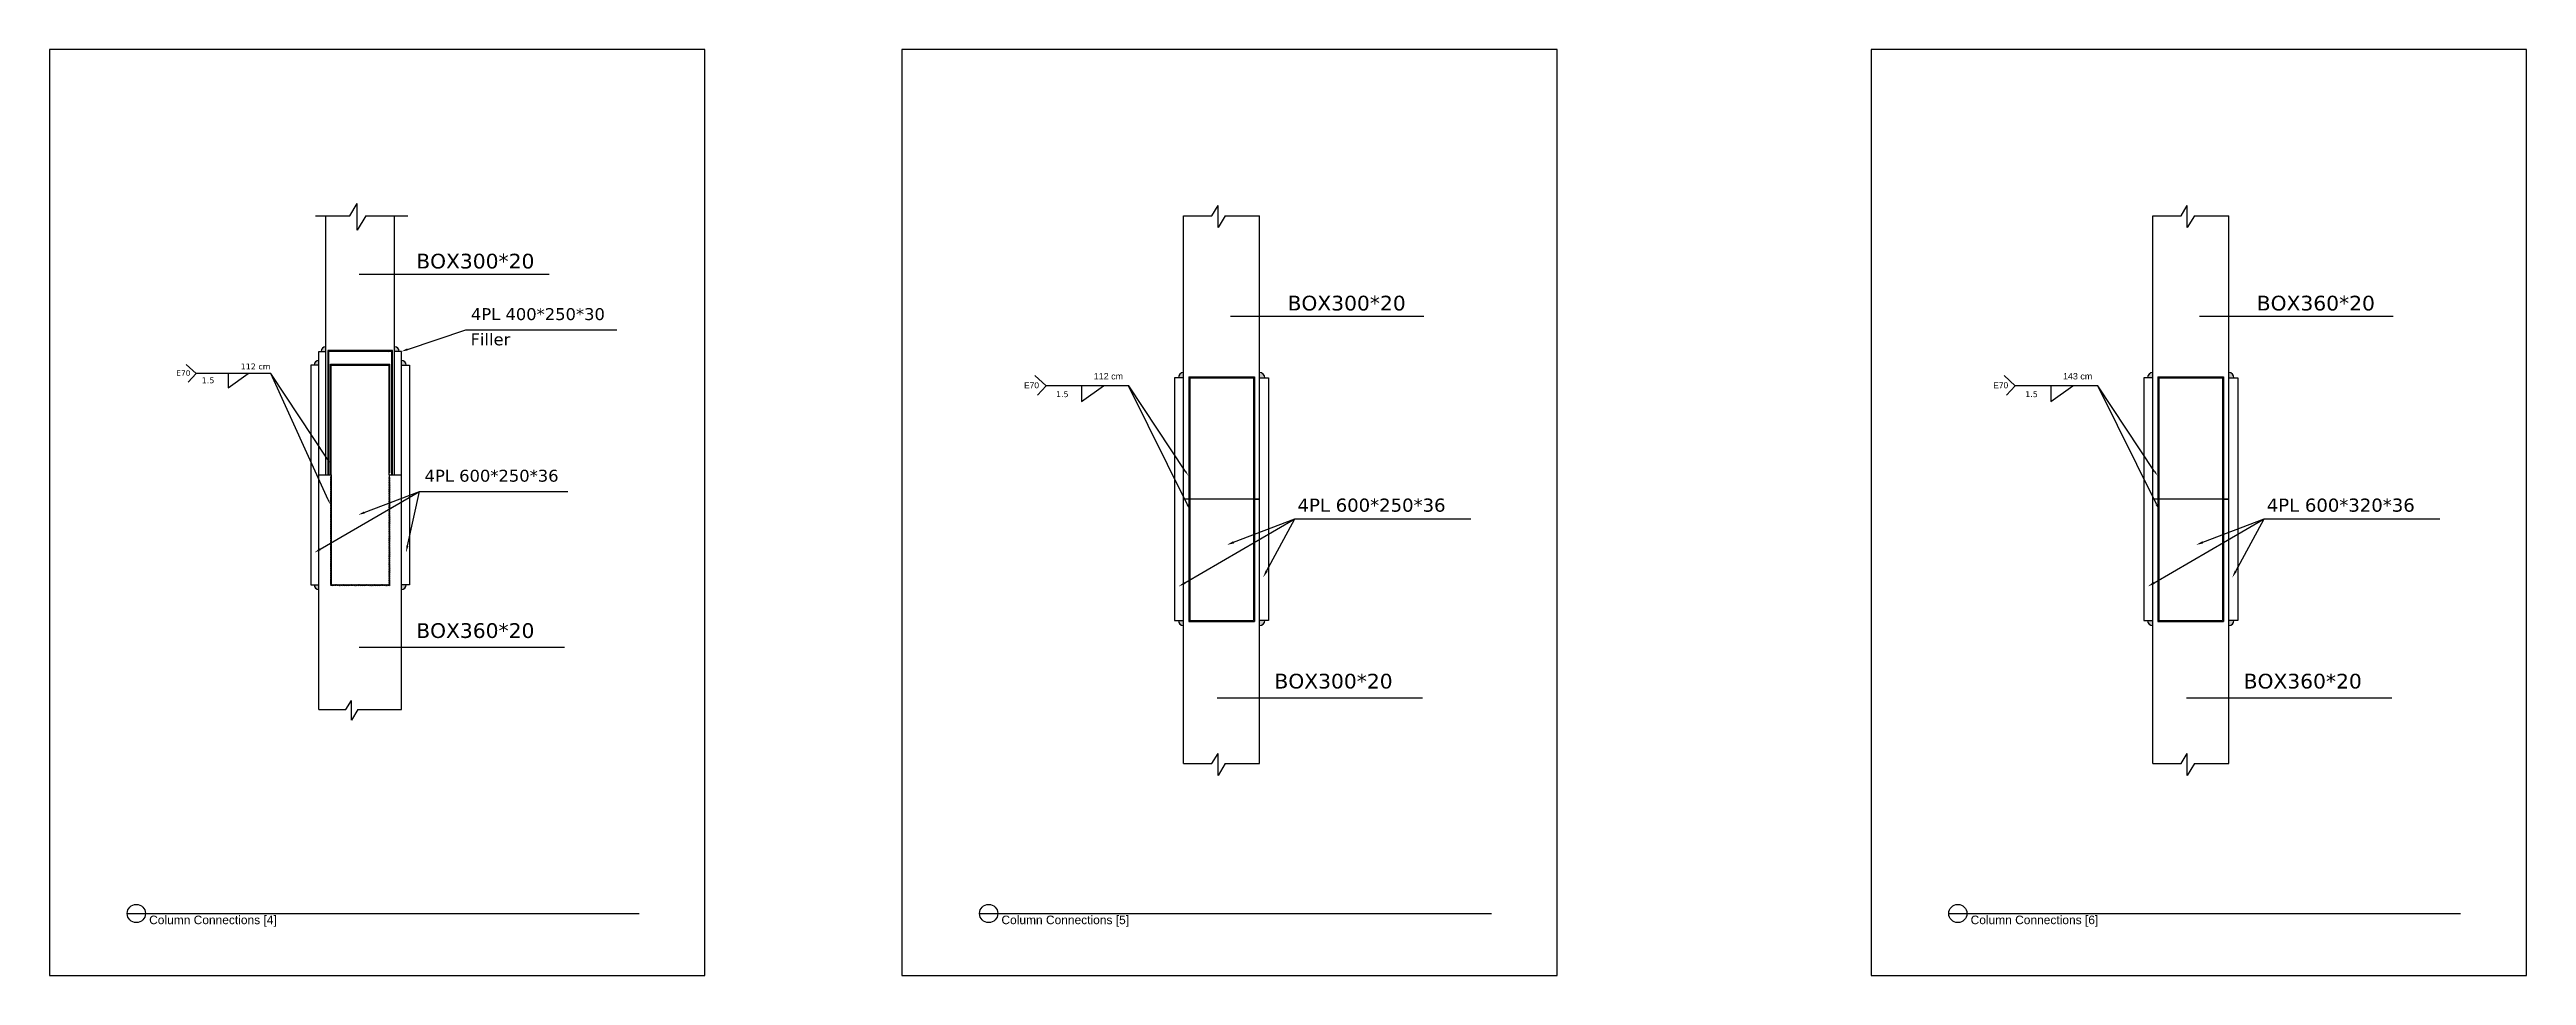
# Model space of a CAD drawing. Header units: metres. Extents: x 158 to 495, y 93 to 262.
# Drawn here: x 415.9 to 495.2, y 93.2 to 122.9 of the extents above; entities that cross this region are included whole.
import ezdxf
from ezdxf import colors
from ezdxf.entities.mleader import LeaderData, LeaderLine
from ezdxf.enums import TextEntityAlignment as Align
from ezdxf.math import Vec2, Vec3

# ---------------------------------------------------------------- set-up
doc = ezdxf.new("R2010")
doc.units = ezdxf.units.M
doc.header["$MEASUREMENT"] = 0
doc.styles.add('my style', font='')
doc.styles.get("Standard").update_dxf_attribs({"font": 'arial.ttf'})
doc.styles.get('my style').set_extended_font_data('B Titr', bold=True)
pattern_1 = [(45, (229.478377, 84.327329), (-0.0081848469, 0.0081848469), []), (135, (229.478377, 84.327329), (-0.0245545407, 0.0081848469), [0.0289378037, -0.0173626822])]

msp = doc.modelspace()

# ---------------------------------------------------------------- texts
for s, p in [('Column Connections [4]', (419.05092, 95.13904)), ('Column Connections [5]', (446.35784, 95.13904)), ('Column Connections [6]', (477.41044, 95.13904))]:
    msp.add_text(s, height=0.27432).set_placement(p, align=Align.TOP_LEFT)
at = {"char_height": 0.4727159, "attachment_point": 1, "style": 'my style'}
for s, insert in [('{\\fVerdana|b0|i0|c0|p34;BOX300*20}', (427.60824, 116.3669)), ('{\\fVerdana|b0|i0|c0|p34;BOX300*20}', (455.52453, 115.0202)), ('{\\fVerdana|b0|i0|c0|p34;BOX360*20}', (486.57714, 115.0202)), ('{\\fVerdana|b0|i0|c0|p34;BOX360*20}', (427.60824, 104.51759)), ('{\\fVerdana|b0|i0|c0|p34;BOX300*20}', (455.10476, 102.89565)), ('{\\fVerdana|b0|i0|c0|p34;BOX360*20}', (486.15736, 102.89565))]:
    msp.add_mtext_dynamic_manual_height_columns(s, width=3.0415807, gutter_width=2.36358, heights=[0], dxfattribs=dict(at, insert=insert))
at = {"linetype": 'Continuous', "attachment_point": 1}
for s, width, gutter_width, heights, insert, char_height in [('{\\fVerdana|b0|i0|c0|p34;4PL 400*250*30}', 4.7095171, 9.94542, [0], (429.36204, 114.62153), 0.3812372), ('{\\fVerdana|b0|i0|c0|p34;Filler}', 4.7095171, 9.94542, [0], (429.3492, 113.81106), 0.3812372), ('{\\fVerdana|b0|i0|c0|p34;4PL 600*250*36}', 4.7095171, 9.94542, [0], (427.87844, 109.43829), 0.3812372), ('{\\fVerdana|b0|i0|c0|p34;4PL 600*250*36}', 5.5958587, 10.99058, [0.98774], (455.84584, 108.51513), 0.4213011), ('{\\fVerdana|b0|i0|c0|p34;4PL 600*320*36}', 5.5958587, 10.99058, [0.98774], (486.89844, 108.51513), 0.4213011)]:
    msp.add_mtext_dynamic_manual_height_columns(s, width=width, gutter_width=gutter_width, heights=heights, dxfattribs=dict(at, insert=insert, char_height=char_height))
at = {"attachment_point": 1}
for s, width, gutter_width, heights, insert, char_height in [('{\\fVerdana|b0|i0|c0|p34;112 cm}', 1.1976356, 0.69514, [0.40888], (421.98619, 112.8453), 0.1852019), ('{\\fVerdana|b0|i0|c0|p34;E70}', 0.0587705, 0.69514, [0], (419.91904, 112.62837), 0.1745224), ('{\\fVerdana|b0|i0|c0|p34;1.5}', 0.771024, 0.69514, [0], (420.73683, 112.40125), 0.1852019), ('E70', 0.1928628, 0.76819, [0], (447.08325, 112.24554), 0.192863), ('{\\fVerdana|b0|i0|c0|p34;1.5}', 0.771024, 0.69514, [0], (448.10615, 111.95426), 0.1852019), ('112 cm', 1.2551262, 0.76819, [0], (449.31692, 112.54034), 0.204665), ('E70', 0.1928628, 0.76819, [0], (478.13585, 112.24554), 0.192863), ('{\\fVerdana|b0|i0|c0|p34;1.5}', 0.771024, 0.69514, [0], (479.15875, 111.95426), 0.1852019), ('143 cm', 1.2551262, 0.76819, [0], (480.36952, 112.54034), 0.204665)]:
    msp.add_mtext_dynamic_manual_height_columns(s, width=width, gutter_width=gutter_width, heights=heights, dxfattribs=dict(at, insert=insert, char_height=char_height))

# ---------------------------------------------------------------- hatches: boundary and pattern name
at = {"ltscale": 0.6}
h = msp.add_hatch(color=256, dxfattribs=at)
h.dxf.hatch_style = 1
h.paths.add_polyline_path([(424.49141, 112.94558, 0.41421356), (424.33858, 112.79275), (424.49141, 112.79275)])
h.paths.add_polyline_path([(424.71149, 113.38573, 0.41421356), (424.55866, 113.2329), (424.71149, 113.2329)])
h.paths.add_polyline_path([(427.01096, 113.34959), (426.91226, 113.31172), (426.91226, 113.2329), (427.06509, 113.2329, 0.22066985)])
h.paths.add_polyline_path([(426.91226, 113.38573), (426.91226, 113.31172), (427.01096, 113.34959, 0.17733454)])
h.paths.add_polyline_path([(427.13234, 112.94558), (427.13234, 112.79275), (427.28517, 112.79275, 0.41421356)])
h.paths.add_polyline_path([(424.49141, 105.75027), (424.33858, 105.75027, 0.41421356), (424.49141, 105.59744)])
h.paths.add_polyline_path([(427.28517, 105.75027), (427.13234, 105.75027), (427.13234, 105.59744, 0.41421356)])
h = msp.add_hatch()
h.set_pattern_fill('ANSI38', color=256, scale=0.092601)
h.set_pattern_definition(pattern_1)
h.paths.add_polyline_path([(426.85201, 113.26068), (426.7362, 113.26068), (426.7362, 113.2329), (426.82423, 113.2329), (426.82423, 109.27151), (426.85201, 109.27151)])
h.paths.add_polyline_path([(424.79952, 113.2329), (424.88755, 113.2329), (424.88755, 113.26068), (424.77174, 113.26068), (424.77174, 109.27151), (424.79952, 109.27151)])
h.paths.add_polyline_path([(424.88755, 112.79275), (426.7362, 112.79275), (426.7362, 109.33667), (426.76398, 109.33667), (426.76398, 112.82053), (424.85977, 112.82053), (424.85977, 109.29889), (424.88755, 109.29889)])
h = msp.add_hatch()
h.set_pattern_fill('ANSI38', color=256, scale=0.092601)
h.set_pattern_definition(pattern_1)
h.paths.add_polyline_path([(426.7362, 113.26068), (424.88755, 113.26068), (424.88755, 113.2329), (426.7362, 113.2329)])
h = msp.add_hatch(color=256)
h.dxf.hatch_style = 1
h.paths.add_polyline_path([(452.19518, 112.39013), (452.19518, 112.55902, 0.41421356), (452.02629, 112.39013)])
h.paths.add_polyline_path([(454.62724, 112.55902), (454.62724, 112.39013), (454.79613, 112.39013, 0.41421356)])
h.paths.add_polyline_path([(452.19518, 104.60756), (452.02629, 104.60756, 0.41421356), (452.19518, 104.43867)])
h.paths.add_polyline_path([(454.79613, 104.60756), (454.62724, 104.60756), (454.62724, 104.43867, 0.41421356)])
h = msp.add_hatch()
h.set_pattern_fill('ANSI38', color=256, scale=0.102332)
h.set_pattern_definition([(45, (227.337173, 83.890114), (-0.0090449848, 0.0090449848), []), (135, (227.337173, 83.890114), (-0.0271349545, 0.0090449848), [0.0319788505, -0.0191873103])])
h.paths.add_polyline_path([(454.43267, 112.42083), (452.38975, 112.42083), (452.38975, 112.39013), (454.43267, 112.39013)])
h.paths.add_polyline_path([(454.43267, 104.60756), (452.38975, 104.60756), (452.38975, 104.57686), (454.43267, 104.57686)])
h.paths.add_polyline_path([(452.38975, 108.41903), (452.35905, 108.41903), (452.35905, 104.57686), (452.38975, 104.57686)])
h.paths.add_polyline_path([(454.46337, 108.41903), (454.43267, 108.41903), (454.43267, 104.57686), (454.46337, 104.57686)])
h.paths.add_polyline_path([(454.43267, 108.58106), (454.46337, 108.58106), (454.46337, 112.42083), (454.43267, 112.42083)])
h.paths.add_polyline_path([(452.35905, 108.58106), (452.38975, 108.58106), (452.38975, 112.42083), (452.35905, 112.42083)])
h = msp.add_hatch(color=256)
h.dxf.hatch_style = 1
h.paths.add_polyline_path([(483.24779, 112.39013), (483.24779, 112.55902, 0.41421356), (483.0789, 112.39013)])
h.paths.add_polyline_path([(485.67984, 112.55902), (485.67984, 112.39013), (485.84873, 112.39013, 0.41421356)])
h.paths.add_polyline_path([(483.24779, 104.60756), (483.0789, 104.60756, 0.41421356), (483.24779, 104.43867)])
h.paths.add_polyline_path([(485.84873, 104.60756), (485.67984, 104.60756), (485.67984, 104.43867, 0.41421356)])
h = msp.add_hatch()
h.set_pattern_fill('ANSI38', color=256, scale=0.102332)
h.set_pattern_definition([(45, (258.389776, 83.890114), (-0.0090449848, 0.0090449848), []), (135, (258.389776, 83.890114), (-0.0271349545, 0.0090449848), [0.0319788505, -0.0191873103])])
h.paths.add_polyline_path([(485.48528, 112.42083), (483.44235, 112.42083), (483.44235, 112.39013), (485.48528, 112.39013)])
h.paths.add_polyline_path([(485.48528, 104.60756), (483.44235, 104.60756), (483.44235, 104.57686), (485.48528, 104.57686)])
h.paths.add_polyline_path([(483.44235, 108.41903), (483.41165, 108.41903), (483.41165, 104.57686), (483.44235, 104.57686)])
h.paths.add_polyline_path([(485.51598, 108.41903), (485.48528, 108.41903), (485.48528, 104.57686), (485.51598, 104.57686)])
h.paths.add_polyline_path([(485.48528, 108.58106), (485.51598, 108.58106), (485.51598, 112.42083), (485.48528, 112.42083)])
h.paths.add_polyline_path([(483.41165, 108.58106), (483.44235, 108.58106), (483.44235, 112.42083), (483.41165, 112.42083)])

# ---------------------------------------------------------------- linework, layer by layer
for p, q in [((415.85968, 122.91803), (415.85968, 93.21803)), ((436.85968, 122.91803), (415.85968, 122.91803)), ((436.85968, 93.21803), (436.85968, 122.91803)), ((443.1666, 122.91803), (443.1666, 93.21803)), ((464.1666, 122.91803), (443.1666, 122.91803)), ((464.1666, 93.21803), (464.1666, 122.91803)), ((474.2192, 122.91803), (474.2192, 93.21803)), ((495.2192, 122.91803), (474.2192, 122.91803)), ((495.2192, 93.21803), (495.2192, 122.91803)), ((424.71149, 109.27151), (424.71149, 117.58373)), ((426.91226, 109.27151), (426.91226, 117.58373)), ((452.19518, 100.01311), (452.19518, 117.58719)), ((454.62724, 100.01311), (454.62724, 117.58719)), ((483.24779, 100.01311), (483.24779, 117.58719)), ((485.67984, 100.01311), (485.67984, 117.58719)), ((425.77838, 115.70872), (431.86746, 115.70872)), ((453.69468, 114.36203), (459.89342, 114.36203)), ((484.74728, 114.36203), (490.94602, 114.36203)), ((429.61999, 113.93009), (434.03761, 113.93009)), ((420.2346, 112.82002), (420.55629, 112.52805)), ((420.55629, 112.52805), (420.2346, 112.82002)), ((424.49141, 112.79275), (424.22732, 112.79275)), ((424.22732, 112.79275), (424.22732, 105.75027)), ((424.49141, 109.27151), (424.49141, 113.2329)), ((424.49141, 113.2329), (424.71149, 113.2329)), ((426.85201, 113.26068), (424.77174, 113.26068)), ((424.77174, 113.26068), (424.77174, 109.27151)), ((426.82423, 113.2329), (424.79952, 113.2329)), ((424.79952, 113.2329), (424.79952, 109.27151)), ((424.85977, 112.82053), (426.76398, 112.82053)), ((424.85977, 109.3), (424.85977, 112.82053)), ((424.88755, 112.79275), (426.7362, 112.79275)), ((424.88755, 109.27151), (424.88755, 112.79275)), ((426.7362, 109.27151), (426.7362, 112.79275)), ((426.76398, 109.33999), (426.76398, 112.82053)), ((426.82423, 109.27151), (426.82423, 113.2329)), ((426.85201, 109.27151), (426.85201, 113.26068)), ((427.13234, 113.2329), (426.91226, 113.2329)), ((427.13234, 109.27151), (427.13234, 113.2329)), ((427.13234, 112.79275), (427.39643, 112.79275)), ((427.39643, 112.79275), (427.39643, 105.75027)), ((420.55629, 112.52805), (420.30637, 112.2527)), ((422.61493, 112.52805), (420.55629, 112.52805)), ((421.58561, 112.06623), (422.22656, 112.52805)), ((421.58561, 112.52805), (421.58561, 112.06623)), ((447.78747, 112.13468), (447.43198, 112.45733)), ((447.43198, 112.45733), (447.78747, 112.13468)), ((447.78747, 112.13468), (447.51129, 111.83039)), ((450.06245, 112.13468), (447.78747, 112.13468)), ((448.92496, 112.13468), (448.92496, 111.62433)), ((448.92496, 111.62433), (449.63327, 112.13468)), ((451.90334, 112.39013), (451.90334, 104.60756)), ((452.19518, 112.39013), (451.90334, 112.39013)), ((452.35905, 112.42083), (454.46337, 112.42083)), ((452.35905, 112.42083), (452.35905, 104.57686)), ((452.38975, 112.39013), (452.38975, 104.60756)), ((452.38975, 112.39013), (454.43267, 112.39013)), ((454.43267, 112.39013), (454.43267, 104.60756)), ((454.46337, 112.42083), (454.46337, 104.57686)), ((454.62724, 112.39013), (454.91908, 112.39013)), ((454.91908, 112.39013), (454.91908, 104.60756)), ((478.84007, 112.13468), (478.48458, 112.45733)), ((478.48458, 112.45733), (478.84007, 112.13468)), ((478.84007, 112.13468), (478.56389, 111.83039)), ((481.11506, 112.13468), (478.84007, 112.13468)), ((479.97756, 112.13468), (479.97756, 111.62433)), ((479.97756, 111.62433), (480.68588, 112.13468)), ((482.95594, 112.39013), (482.95594, 104.60756)), ((483.24779, 112.39013), (482.95594, 112.39013)), ((483.41165, 112.42083), (485.51598, 112.42083)), ((483.41165, 112.42083), (483.41165, 104.57686)), ((483.44235, 112.39013), (483.44235, 104.60756)), ((483.44235, 112.39013), (485.48528, 112.39013)), ((485.48528, 112.39013), (485.48528, 104.60756)), ((485.51598, 112.42083), (485.51598, 104.57686)), ((485.67984, 112.39013), (485.97169, 112.39013)), ((485.97169, 112.39013), (485.97169, 104.60756)), ((424.79952, 109.27151), (424.79952, 110.12221)), ((426.82423, 109.27151), (426.82423, 110.12221)), ((424.49141, 109.27151), (424.88755, 109.27151)), ((424.49141, 101.74478), (424.49141, 109.27151)), ((424.88755, 109.27151), (424.88755, 105.75027)), ((426.7362, 109.27151), (427.13234, 109.27151)), ((426.7362, 109.27151), (426.7362, 105.75027)), ((427.13234, 101.74478), (427.13234, 109.27151)), ((428.1364, 108.74684), (432.46236, 108.74684)), ((454.62724, 108.49885), (452.19518, 108.49885)), ((454.43267, 108.49885), (454.62724, 108.49885)), ((485.67984, 108.49885), (483.24779, 108.49885)), ((485.48528, 108.49885), (485.67984, 108.49885)), ((456.22059, 107.86455), (461.39584, 107.86455)), ((487.2732, 107.86455), (492.44845, 107.86455)), ((424.22732, 105.75027), (424.49141, 105.75027)), ((424.88755, 105.75027), (426.7362, 105.75027)), ((427.39643, 105.75027), (427.13234, 105.75027)), ((451.90334, 104.60756), (452.19518, 104.60756)), ((452.35905, 104.57686), (454.46337, 104.57686)), ((452.38975, 104.60756), (454.43267, 104.60756)), ((454.91908, 104.60756), (454.62724, 104.60756)), ((482.95594, 104.60756), (483.24779, 104.60756)), ((483.41165, 104.57686), (485.51598, 104.57686)), ((483.44235, 104.60756), (485.48528, 104.60756)), ((485.97169, 104.60756), (485.67984, 104.60756)), ((425.77838, 103.74762), (432.35457, 103.74762)), ((453.2749, 102.12568), (459.85109, 102.12568)), ((484.3275, 102.12568), (490.9037, 102.12568)), ((415.85968, 93.21803), (436.85968, 93.21803)), ((443.1666, 93.21803), (464.1666, 93.21803)), ((474.2192, 93.21803), (495.2192, 93.21803))]:
    msp.add_line(p, q)
at = {"linetype": 'Continuous'}
for p, q in [((424.379, 117.58373), (425.48261, 117.58373)), ((424.379, 117.58373), (425.48261, 117.58373)), ((425.48261, 117.58373), (425.72026, 117.97542)), ((425.48261, 117.58373), (425.72026, 117.97542)), ((425.72026, 117.12451), (425.72026, 117.97542)), ((425.72026, 117.12451), (425.72026, 117.97542)), ((425.9989, 117.58373), (425.72026, 117.12451)), ((425.9989, 117.58373), (425.72026, 117.12451)), ((425.9989, 117.58373), (427.33422, 117.58373)), ((425.9989, 117.58373), (427.33422, 117.58373)), ((452.19518, 117.58719), (453.10342, 117.58719)), ((452.19518, 117.58719), (453.10342, 117.58719)), ((453.10342, 117.58719), (453.299, 117.90954)), ((453.10342, 117.58719), (453.299, 117.90954)), ((453.299, 117.20927), (453.299, 117.90954)), ((453.299, 117.20927), (453.299, 117.90954)), ((453.52831, 117.58719), (453.299, 117.20927)), ((453.52831, 117.58719), (453.299, 117.20927)), ((453.52831, 117.58719), (454.62724, 117.58719)), ((453.52831, 117.58719), (454.62724, 117.58719)), ((483.24779, 117.58719), (484.15602, 117.58719)), ((483.24779, 117.58719), (484.15602, 117.58719)), ((484.15602, 117.58719), (484.35161, 117.90954)), ((484.15602, 117.58719), (484.35161, 117.90954)), ((484.35161, 117.20927), (484.35161, 117.90954)), ((484.35161, 117.20927), (484.35161, 117.90954)), ((484.58091, 117.58719), (484.35161, 117.20927)), ((484.58091, 117.58719), (484.35161, 117.20927)), ((484.58091, 117.58719), (485.67984, 117.58719)), ((484.58091, 117.58719), (485.67984, 117.58719)), ((424.88665, 109.23252), (424.85887, 109.20474)), ((424.85887, 109.21722), (424.8692, 109.20689)), ((424.88665, 109.21615), (424.85887, 109.18837)), ((424.85887, 109.20085), (424.87738, 109.18233)), ((424.88665, 109.19978), (424.85887, 109.172)), ((424.88665, 109.18341), (424.85887, 109.15563)), ((424.85887, 109.16811), (424.86101, 109.16596)), ((424.88665, 109.16704), (424.85887, 109.13926)), ((424.85887, 109.15174), (424.8692, 109.14141)), ((424.88665, 109.15067), (424.85887, 109.12289)), ((424.85887, 109.13537), (424.87738, 109.11685)), ((424.88665, 109.1343), (424.85887, 109.10652)), ((424.88665, 109.11793), (424.85887, 109.09015)), ((424.85887, 109.10263), (424.86101, 109.10048)), ((424.88665, 109.10156), (424.85887, 109.07378)), ((424.85887, 109.08626), (424.8692, 109.07593)), ((424.88665, 109.08519), (424.85887, 109.05741)), ((424.85887, 109.06989), (424.87738, 109.05138)), ((424.88665, 109.06882), (424.85887, 109.04104)), ((424.88665, 109.05245), (424.85887, 109.02467)), ((424.85887, 109.03715), (424.86101, 109.03501)), ((424.88665, 109.03608), (424.85887, 109.0083)), ((424.85887, 109.02078), (424.8692, 109.01045)), ((424.88665, 109.01972), (424.85887, 108.99193)), ((424.85887, 109.00441), (424.87738, 108.9859)), ((424.88665, 109.00335), (424.85887, 108.97557)), ((424.88665, 108.98698), (424.85887, 108.9592)), ((424.85887, 108.97167), (424.86101, 108.96953)), ((424.88665, 108.97061), (424.85887, 108.94283)), ((424.85887, 108.9553), (424.8692, 108.94497)), ((424.88665, 108.95424), (424.85887, 108.92646)), ((424.85887, 108.93893), (424.87738, 108.92042)), ((424.88665, 108.93787), (424.85887, 108.91009)), ((424.88665, 108.9215), (424.85887, 108.89372)), ((424.85887, 108.90619), (424.86101, 108.90405)), ((424.88665, 108.90513), (424.85887, 108.87735)), ((424.85887, 108.88983), (424.8692, 108.87949)), ((424.88665, 108.88876), (424.85887, 108.86098)), ((424.85887, 108.87346), (424.87738, 108.85494)), ((424.88665, 108.87239), (424.85887, 108.84461)), ((424.88665, 108.85602), (424.85887, 108.82824)), ((424.85887, 108.84072), (424.86101, 108.83857)), ((424.88665, 108.83965), (424.85887, 108.81187)), ((424.85887, 108.82435), (424.8692, 108.81401)), ((424.88665, 108.82328), (424.85887, 108.7955)), ((424.85887, 108.80798), (424.87738, 108.78946)), ((424.88665, 108.80691), (424.85887, 108.77913)), ((424.88665, 108.79054), (424.85887, 108.76276)), ((424.85887, 108.77524), (424.86101, 108.77309)), ((424.88665, 108.77417), (424.85887, 108.74639)), ((424.85887, 108.75887), (424.8692, 108.74854)), ((424.88665, 108.7578), (424.85887, 108.73002)), ((424.85887, 108.7425), (424.87738, 108.72398)), ((424.88665, 108.74143), (424.85887, 108.71365)), ((424.88665, 108.72506), (424.85887, 108.69728)), ((424.8651, 109.17824), (424.88557, 109.15778)), ((424.8651, 109.11276), (424.88557, 109.0923)), ((424.8651, 109.04728), (424.88557, 109.02682)), ((424.8651, 108.9818), (424.88557, 108.96134)), ((424.8651, 108.91633), (424.88557, 108.89586)), ((424.8651, 108.85085), (424.88557, 108.83038)), ((424.8651, 108.78537), (424.88557, 108.76491)), ((424.87329, 109.21916), (424.88665, 109.20581)), ((424.87329, 109.15369), (424.88665, 109.14033)), ((424.87329, 109.08821), (424.88665, 109.07485)), ((424.87329, 109.02273), (424.88665, 109.00937)), ((424.87329, 108.95725), (424.88665, 108.94389)), ((424.87329, 108.89177), (424.88665, 108.87841)), ((424.87329, 108.82629), (424.88665, 108.81294)), ((424.87329, 108.76081), (424.88665, 108.74746)), ((424.88147, 109.19461), (424.88665, 109.18944)), ((424.88147, 109.12913), (424.88665, 109.12396)), ((424.88147, 109.06365), (424.88665, 109.05848)), ((424.88147, 108.99817), (424.88665, 108.993)), ((424.88147, 108.9327), (424.88665, 108.92752)), ((424.88147, 108.86722), (424.88665, 108.86204)), ((424.88147, 108.80174), (424.88665, 108.79657)), ((424.88147, 108.73626), (424.88665, 108.73109)), ((424.88643, 109.27151), (424.88665, 109.27129)), ((426.74267, 109.27151), (426.7353, 109.26414)), ((426.7353, 109.23967), (426.73534, 109.23963)), ((426.7353, 109.20693), (426.75171, 109.19052)), ((426.76308, 109.1937), (426.7353, 109.16592)), ((426.76308, 109.17733), (426.7353, 109.14955)), ((426.7353, 109.17419), (426.73534, 109.17415)), ((426.76308, 109.16096), (426.7353, 109.13318)), ((426.7353, 109.15782), (426.74353, 109.14959)), ((426.76308, 109.14459), (426.7353, 109.11681)), ((426.7353, 109.14145), (426.75171, 109.12504)), ((426.76308, 109.12822), (426.7353, 109.10044)), ((426.76308, 109.11185), (426.7353, 109.08407)), ((426.7353, 109.10871), (426.73534, 109.10867)), ((426.76308, 109.09548), (426.7353, 109.0677)), ((426.7353, 109.09234), (426.74353, 109.08411)), ((426.76308, 109.07911), (426.7353, 109.05133)), ((426.7353, 109.07597), (426.75171, 109.05956)), ((426.76308, 109.06274), (426.7353, 109.03496)), ((426.76308, 109.04637), (426.7353, 109.01859)), ((426.7353, 109.04324), (426.73534, 109.04319)), ((426.76308, 109.03), (426.7353, 109.00222)), ((426.7353, 109.02687), (426.74353, 109.01864)), ((426.76308, 109.01363), (426.7353, 108.98585)), ((426.7353, 109.0105), (426.75171, 108.99408)), ((426.76308, 108.99726), (426.7353, 108.96948)), ((426.76308, 108.98089), (426.7353, 108.95311)), ((426.7353, 108.97776), (426.73534, 108.97771)), ((426.76308, 108.96452), (426.7353, 108.93674)), ((426.7353, 108.96139), (426.74353, 108.95316)), ((426.76308, 108.94815), (426.7353, 108.92037)), ((426.7353, 108.94502), (426.75171, 108.9286)), ((426.76308, 108.93178), (426.7353, 108.904)), ((426.76308, 108.91541), (426.7353, 108.88763)), ((426.7353, 108.91228), (426.73534, 108.91223)), ((426.76308, 108.89904), (426.7353, 108.87126)), ((426.7353, 108.89591), (426.74353, 108.88768)), ((426.76308, 108.88267), (426.7353, 108.85489)), ((426.7353, 108.87954), (426.75171, 108.86312)), ((426.76308, 108.86631), (426.7353, 108.83852)), ((426.76308, 108.84994), (426.7353, 108.82216)), ((426.7353, 108.8468), (426.73534, 108.84675)), ((426.76308, 108.83357), (426.7353, 108.80579)), ((426.7353, 108.83043), (426.74353, 108.8222)), ((426.76308, 108.8172), (426.7353, 108.78942)), ((426.7353, 108.81406), (426.75171, 108.79765)), ((426.76308, 108.80083), (426.7353, 108.77305)), ((426.76308, 108.78446), (426.7353, 108.75668)), ((426.7353, 108.78132), (426.73534, 108.78128)), ((426.76308, 108.76809), (426.7353, 108.74031)), ((426.7353, 108.76495), (426.74353, 108.75672)), ((426.76308, 108.75172), (426.7353, 108.72394)), ((426.7353, 108.74858), (426.75171, 108.73217)), ((426.76308, 108.73535), (426.7353, 108.70757)), ((426.73943, 109.18643), (426.7599, 109.16596)), ((426.73943, 109.12095), (426.7599, 109.10048)), ((426.73943, 109.05547), (426.7599, 109.03501)), ((426.73943, 108.98999), (426.7599, 108.96953)), ((426.73943, 108.92451), (426.7599, 108.90405)), ((426.73943, 108.85903), (426.7599, 108.83857)), ((426.73943, 108.79355), (426.7599, 108.77309)), ((426.73943, 108.72807), (426.7599, 108.70761)), ((426.74762, 109.16187), (426.76308, 109.14641)), ((426.74762, 109.09639), (426.76308, 109.08093)), ((426.74762, 109.03091), (426.76308, 109.01545)), ((426.74762, 108.96543), (426.76308, 108.94998)), ((426.74762, 108.89996), (426.76308, 108.8845)), ((426.74762, 108.83448), (426.76308, 108.81902)), ((426.74762, 108.769), (426.76308, 108.75354)), ((426.7558, 109.2028), (426.76308, 109.19552)), ((426.7558, 109.13732), (426.76308, 109.13004)), ((426.7558, 109.07184), (426.76308, 109.06456)), ((426.7558, 109.00636), (426.76308, 108.99909)), ((426.7558, 108.94088), (426.76308, 108.93361)), ((426.7558, 108.8754), (426.76308, 108.86813)), ((426.7558, 108.80992), (426.76308, 108.80265)), ((426.7558, 108.74444), (426.76308, 108.73717)), ((424.85887, 108.70976), (424.86101, 108.70761)), ((424.88665, 108.70869), (424.85887, 108.68091)), ((424.85887, 108.69339), (424.8692, 108.68306)), ((424.88665, 108.69232), (424.85887, 108.66454)), ((424.85887, 108.67702), (424.87738, 108.6585)), ((424.88665, 108.67595), (424.85887, 108.64817)), ((424.88665, 108.65958), (424.85887, 108.6318)), ((424.85887, 108.64428), (424.86101, 108.64213)), ((424.88665, 108.64321), (424.85887, 108.61543)), ((424.85887, 108.62791), (424.8692, 108.61758)), ((424.88665, 108.62684), (424.85887, 108.59906)), ((424.85887, 108.61154), (424.87738, 108.59302)), ((424.88665, 108.61047), (424.85887, 108.58269)), ((424.88665, 108.5941), (424.85887, 108.56632)), ((424.85887, 108.5788), (424.86101, 108.57665)), ((424.88665, 108.57773), (424.85887, 108.54995)), ((424.85887, 108.56243), (424.8692, 108.5521)), ((424.88665, 108.56136), (424.85887, 108.53358)), ((424.85887, 108.54606), (424.87738, 108.52755)), ((424.88665, 108.54499), (424.85887, 108.51721)), ((424.88665, 108.52862), (424.85887, 108.50084)), ((424.85887, 108.51332), (424.86101, 108.51118)), ((424.88665, 108.51225), (424.85887, 108.48447)), ((424.85887, 108.49695), (424.8692, 108.48662)), ((424.88665, 108.49589), (424.85887, 108.4681)), ((424.85887, 108.48058), (424.87738, 108.46207)), ((424.88665, 108.47952), (424.85887, 108.45174)), ((424.88665, 108.46315), (424.85887, 108.43537)), ((424.85887, 108.44784), (424.86101, 108.4457)), ((424.88665, 108.44678), (424.85887, 108.419)), ((424.85887, 108.43147), (424.8692, 108.42114)), ((424.88665, 108.43041), (424.85887, 108.40263)), ((424.85887, 108.4151), (424.87738, 108.39659)), ((424.88665, 108.41404), (424.85887, 108.38626)), ((424.88665, 108.39767), (424.85887, 108.36989)), ((424.85887, 108.38236), (424.86101, 108.38022)), ((424.88665, 108.3813), (424.85887, 108.35352)), ((424.85887, 108.366), (424.8692, 108.35566)), ((424.88665, 108.36493), (424.85887, 108.33715)), ((424.85887, 108.34963), (424.87738, 108.33111)), ((424.88665, 108.34856), (424.85887, 108.32078)), ((424.88665, 108.33219), (424.85887, 108.30441)), ((424.85887, 108.31689), (424.86101, 108.31474)), ((424.88665, 108.31582), (424.85887, 108.28804)), ((424.85887, 108.30052), (424.8692, 108.29018)), ((424.88665, 108.29945), (424.85887, 108.27167)), ((424.85887, 108.28415), (424.87738, 108.26563)), ((424.88665, 108.28308), (424.85887, 108.2553)), ((424.88665, 108.26671), (424.85887, 108.23893)), ((424.85887, 108.25141), (424.86101, 108.24926)), ((424.88665, 108.25034), (424.85887, 108.22256)), ((424.85887, 108.23504), (424.8692, 108.22471)), ((424.88665, 108.23397), (424.85887, 108.20619)), ((424.85887, 108.21867), (424.87738, 108.20015)), ((424.88665, 108.2176), (424.85887, 108.18982)), ((424.88665, 108.20123), (424.85887, 108.17345)), ((424.85887, 108.18593), (424.86101, 108.18378)), ((424.88665, 108.18486), (424.85887, 108.15708)), ((424.85887, 108.16956), (424.8692, 108.15923)), ((424.88665, 108.16849), (424.85887, 108.14071)), ((424.85887, 108.15319), (424.87738, 108.13467)), ((424.88665, 108.15212), (424.85887, 108.12434)), ((424.88665, 108.13575), (424.85887, 108.10797)), ((424.85887, 108.12045), (424.86101, 108.1183)), ((424.88665, 108.11938), (424.85887, 108.0916)), ((424.85887, 108.10408), (424.8692, 108.09375)), ((424.88665, 108.10301), (424.85887, 108.07523)), ((424.85887, 108.08771), (424.87738, 108.06919)), ((424.88665, 108.08664), (424.85887, 108.05886)), ((424.88665, 108.07027), (424.85887, 108.04249)), ((424.85887, 108.05497), (424.86101, 108.05282)), ((424.88665, 108.0539), (424.85887, 108.02612)), ((424.85887, 108.0386), (424.8692, 108.02827)), ((424.88665, 108.03753), (424.85887, 108.00975)), ((424.85887, 108.02223), (424.87738, 108.00372)), ((424.88665, 108.02116), (424.85887, 107.99338)), ((424.88665, 108.00479), (424.85887, 107.97701)), ((424.85887, 107.98949), (424.86101, 107.98735)), ((424.88665, 107.98842), (424.85887, 107.96064)), ((424.85887, 107.97312), (424.8692, 107.96279)), ((424.88665, 107.97205), (424.85887, 107.94427)), ((424.85887, 107.95675), (424.87738, 107.93824)), ((424.88665, 107.95569), (424.85887, 107.9279)), ((424.88665, 107.93932), (424.85887, 107.91154)), ((424.8651, 108.71989), (424.88557, 108.69943)), ((424.8651, 108.65441), (424.88557, 108.63395)), ((424.8651, 108.58893), (424.88557, 108.56847)), ((424.8651, 108.52345), (424.88557, 108.50299)), ((424.8651, 108.45797), (424.88557, 108.43751)), ((424.8651, 108.3925), (424.88557, 108.37203)), ((424.8651, 108.32702), (424.88557, 108.30655)), ((424.8651, 108.26154), (424.88557, 108.24108)), ((424.8651, 108.19606), (424.88557, 108.1756)), ((424.8651, 108.13058), (424.88557, 108.11012)), ((424.8651, 108.0651), (424.88557, 108.04464)), ((424.8651, 107.99962), (424.88557, 107.97916)), ((424.8651, 107.93414), (424.88557, 107.91368)), ((424.87329, 108.69533), (424.88665, 108.68198)), ((424.87329, 108.62986), (424.88665, 108.6165)), ((424.87329, 108.56438), (424.88665, 108.55102)), ((424.87329, 108.4989), (424.88665, 108.48554)), ((424.87329, 108.43342), (424.88665, 108.42006)), ((424.87329, 108.36794), (424.88665, 108.35458)), ((424.87329, 108.30246), (424.88665, 108.28911)), ((424.87329, 108.23698), (424.88665, 108.22363)), ((424.87329, 108.1715), (424.88665, 108.15815)), ((424.87329, 108.10603), (424.88665, 108.09267)), ((424.87329, 108.04055), (424.88665, 108.02719)), ((424.87329, 107.97507), (424.88665, 107.96171)), ((424.88147, 108.67078), (424.88665, 108.66561)), ((424.88147, 108.6053), (424.88665, 108.60013)), ((424.88147, 108.53982), (424.88665, 108.53465)), ((424.88147, 108.47434), (424.88665, 108.46917)), ((424.88147, 108.40887), (424.88665, 108.40369)), ((424.88147, 108.34339), (424.88665, 108.33821)), ((424.88147, 108.27791), (424.88665, 108.27274)), ((424.88147, 108.21243), (424.88665, 108.20726)), ((424.88147, 108.14695), (424.88665, 108.14178)), ((424.88147, 108.08147), (424.88665, 108.0763)), ((424.88147, 108.01599), (424.88665, 108.01082)), ((424.88147, 107.95051), (424.88665, 107.94534)), ((426.76308, 108.71898), (426.7353, 108.6912)), ((426.7353, 108.71584), (426.73534, 108.7158)), ((426.76308, 108.70261), (426.7353, 108.67483)), ((426.7353, 108.69947), (426.74353, 108.69124)), ((426.76308, 108.68624), (426.7353, 108.65846)), ((426.7353, 108.6831), (426.75171, 108.66669)), ((426.76308, 108.66987), (426.7353, 108.64209)), ((426.76308, 108.6535), (426.7353, 108.62572)), ((426.7353, 108.65036), (426.73534, 108.65032)), ((426.76308, 108.63713), (426.7353, 108.60935)), ((426.7353, 108.63399), (426.74353, 108.62576)), ((426.76308, 108.62076), (426.7353, 108.59298)), ((426.7353, 108.61762), (426.75171, 108.60121)), ((426.76308, 108.60439), (426.7353, 108.57661)), ((426.76308, 108.58802), (426.7353, 108.56024)), ((426.7353, 108.58488), (426.73534, 108.58484)), ((426.76308, 108.57165), (426.7353, 108.54387)), ((426.7353, 108.56851), (426.74353, 108.56028)), ((426.76308, 108.55528), (426.7353, 108.5275)), ((426.7353, 108.55214), (426.75171, 108.53573)), ((426.76308, 108.53891), (426.7353, 108.51113)), ((426.76308, 108.52254), (426.7353, 108.49476)), ((426.7353, 108.51941), (426.73534, 108.51936)), ((426.76308, 108.50617), (426.7353, 108.47839)), ((426.7353, 108.50304), (426.74353, 108.49481)), ((426.76308, 108.4898), (426.7353, 108.46202)), ((426.7353, 108.48667), (426.75171, 108.47025)), ((426.76308, 108.47343), (426.7353, 108.44565)), ((426.76308, 108.45706), (426.7353, 108.42928)), ((426.7353, 108.45393), (426.73534, 108.45388)), ((426.76308, 108.44069), (426.7353, 108.41291)), ((426.7353, 108.43756), (426.74353, 108.42933)), ((426.76308, 108.42432), (426.7353, 108.39654)), ((426.7353, 108.42119), (426.75171, 108.40477)), ((426.76308, 108.40795), (426.7353, 108.38017)), ((426.76308, 108.39158), (426.7353, 108.3638)), ((426.7353, 108.38845), (426.73534, 108.3884)), ((426.76308, 108.37521), (426.7353, 108.34743)), ((426.7353, 108.37208), (426.74353, 108.36385)), ((426.76308, 108.35884), (426.7353, 108.33106)), ((426.7353, 108.35571), (426.75171, 108.33929)), ((426.76308, 108.34247), (426.7353, 108.31469)), ((426.76308, 108.32611), (426.7353, 108.29832)), ((426.7353, 108.32297), (426.73534, 108.32292)), ((426.76308, 108.30974), (426.7353, 108.28196)), ((426.7353, 108.3066), (426.74353, 108.29837)), ((426.76308, 108.29337), (426.7353, 108.26559)), ((426.7353, 108.29023), (426.75171, 108.27382)), ((426.76308, 108.277), (426.7353, 108.24922)), ((426.76308, 108.26063), (426.7353, 108.23285)), ((426.7353, 108.25749), (426.73534, 108.25745)), ((426.76308, 108.24426), (426.7353, 108.21648)), ((426.7353, 108.24112), (426.74353, 108.23289)), ((426.76308, 108.22789), (426.7353, 108.20011)), ((426.7353, 108.22475), (426.75171, 108.20834)), ((426.76308, 108.21152), (426.7353, 108.18374)), ((426.76308, 108.19515), (426.7353, 108.16737)), ((426.7353, 108.19201), (426.73534, 108.19197)), ((426.76308, 108.17878), (426.7353, 108.151)), ((426.7353, 108.17564), (426.74353, 108.16741)), ((426.76308, 108.16241), (426.7353, 108.13463)), ((426.7353, 108.15927), (426.75171, 108.14286)), ((426.76308, 108.14604), (426.7353, 108.11826)), ((426.76308, 108.12967), (426.7353, 108.10189)), ((426.7353, 108.12653), (426.73534, 108.12649)), ((426.76308, 108.1133), (426.7353, 108.08552)), ((426.7353, 108.11016), (426.74353, 108.10193)), ((426.76308, 108.09693), (426.7353, 108.06915)), ((426.7353, 108.09379), (426.75171, 108.07738)), ((426.76308, 108.08056), (426.7353, 108.05278)), ((426.76308, 108.06419), (426.7353, 108.03641)), ((426.7353, 108.06105), (426.73534, 108.06101)), ((426.76308, 108.04782), (426.7353, 108.02004)), ((426.7353, 108.04468), (426.74353, 108.03645)), ((426.76308, 108.03145), (426.7353, 108.00367)), ((426.7353, 108.02831), (426.75171, 108.0119)), ((426.76308, 108.01508), (426.7353, 107.9873)), ((426.76308, 107.99871), (426.7353, 107.97093)), ((426.7353, 107.99557), (426.73534, 107.99553)), ((426.76308, 107.98234), (426.7353, 107.95456)), ((426.7353, 107.97921), (426.74353, 107.97098)), ((426.76308, 107.96597), (426.7353, 107.93819)), ((426.7353, 107.96284), (426.75171, 107.94642)), ((426.76308, 107.9496), (426.7353, 107.92182)), ((426.76308, 107.93323), (426.7353, 107.90545)), ((426.7353, 107.9301), (426.73534, 107.93005)), ((426.73943, 108.6626), (426.7599, 108.64213)), ((426.73943, 108.59712), (426.7599, 108.57665)), ((426.73943, 108.53164), (426.7599, 108.51118)), ((426.73943, 108.46616), (426.7599, 108.4457)), ((426.73943, 108.40068), (426.7599, 108.38022)), ((426.73943, 108.3352), (426.7599, 108.31474)), ((426.73943, 108.26972), (426.7599, 108.24926)), ((426.73943, 108.20424), (426.7599, 108.18378)), ((426.73943, 108.13877), (426.7599, 108.1183)), ((426.73943, 108.07329), (426.7599, 108.05282)), ((426.73943, 108.00781), (426.7599, 107.98735)), ((426.73943, 107.94233), (426.7599, 107.92187)), ((426.74762, 108.70352), (426.76308, 108.68806)), ((426.74762, 108.63804), (426.76308, 108.62258)), ((426.74762, 108.57256), (426.76308, 108.5571)), ((426.74762, 108.50708), (426.76308, 108.49162)), ((426.74762, 108.4416), (426.76308, 108.42615)), ((426.74762, 108.37613), (426.76308, 108.36067)), ((426.74762, 108.31065), (426.76308, 108.29519)), ((426.74762, 108.24517), (426.76308, 108.22971)), ((426.74762, 108.17969), (426.76308, 108.16423)), ((426.74762, 108.11421), (426.76308, 108.09875)), ((426.74762, 108.04873), (426.76308, 108.03327)), ((426.74762, 107.98325), (426.76308, 107.96779)), ((426.7558, 108.67896), (426.76308, 108.67169)), ((426.7558, 108.61349), (426.76308, 108.60621)), ((426.7558, 108.54801), (426.76308, 108.54073)), ((426.7558, 108.48253), (426.76308, 108.47526)), ((426.7558, 108.41705), (426.76308, 108.40978)), ((426.7558, 108.35157), (426.76308, 108.3443)), ((426.7558, 108.28609), (426.76308, 108.27882)), ((426.7558, 108.22061), (426.76308, 108.21334)), ((426.7558, 108.15513), (426.76308, 108.14786)), ((426.7558, 108.08966), (426.76308, 108.08238)), ((426.7558, 108.02418), (426.76308, 108.0169)), ((426.7558, 107.9587), (426.76308, 107.95142)), ((424.85887, 107.92401), (424.86101, 107.92187)), ((424.88665, 107.92295), (424.85887, 107.89517)), ((424.85887, 107.90764), (424.8692, 107.89731)), ((424.88665, 107.90658), (424.85887, 107.8788)), ((424.85887, 107.89127), (424.87738, 107.87276)), ((424.88665, 107.89021), (424.85887, 107.86243)), ((424.88665, 107.87384), (424.85887, 107.84606)), ((424.85887, 107.85853), (424.86101, 107.85639)), ((424.88665, 107.85747), (424.85887, 107.82969)), ((424.85887, 107.84216), (424.8692, 107.83183)), ((424.88665, 107.8411), (424.85887, 107.81332)), ((424.85887, 107.8258), (424.87738, 107.80728)), ((424.88665, 107.82473), (424.85887, 107.79695)), ((424.88665, 107.80836), (424.85887, 107.78058)), ((424.85887, 107.79306), (424.86101, 107.79091)), ((424.88665, 107.79199), (424.85887, 107.76421)), ((424.85887, 107.77669), (424.8692, 107.76635)), ((424.88665, 107.77562), (424.85887, 107.74784)), ((424.85887, 107.76032), (424.87738, 107.7418)), ((424.88665, 107.75925), (424.85887, 107.73147)), ((424.88665, 107.74288), (424.85887, 107.7151)), ((424.85887, 107.72758), (424.86101, 107.72543)), ((424.88665, 107.72651), (424.85887, 107.69873)), ((424.85887, 107.71121), (424.8692, 107.70088)), ((424.88665, 107.71014), (424.85887, 107.68236)), ((424.85887, 107.69484), (424.87738, 107.67632)), ((424.88665, 107.69377), (424.85887, 107.66599)), ((424.88665, 107.6774), (424.85887, 107.64962)), ((424.85887, 107.6621), (424.86101, 107.65995)), ((424.88665, 107.66103), (424.85887, 107.63325)), ((424.85887, 107.64573), (424.8692, 107.6354)), ((424.88665, 107.64466), (424.85887, 107.61688)), ((424.85887, 107.62936), (424.87738, 107.61084)), ((424.88665, 107.62829), (424.85887, 107.60051)), ((424.88665, 107.61192), (424.85887, 107.58414)), ((424.85887, 107.59662), (424.86101, 107.59447)), ((424.88665, 107.59555), (424.85887, 107.56777)), ((424.85887, 107.58025), (424.8692, 107.56992)), ((424.88665, 107.57918), (424.85887, 107.5514)), ((424.85887, 107.56388), (424.87738, 107.54536)), ((424.88665, 107.56281), (424.85887, 107.53503)), ((424.88665, 107.54644), (424.85887, 107.51866)), ((424.85887, 107.53114), (424.86101, 107.52899)), ((424.88665, 107.53007), (424.85887, 107.50229)), ((424.85887, 107.51477), (424.8692, 107.50444)), ((424.88665, 107.5137), (424.85887, 107.48592)), ((424.85887, 107.4984), (424.87738, 107.47988)), ((424.88665, 107.49733), (424.85887, 107.46955)), ((424.88665, 107.48096), (424.85887, 107.45318)), ((424.85887, 107.46566), (424.86101, 107.46352)), ((424.88665, 107.46459), (424.85887, 107.43681)), ((424.85887, 107.44929), (424.8692, 107.43896)), ((424.88665, 107.44822), (424.85887, 107.42044)), ((424.85887, 107.43292), (424.87738, 107.41441)), ((424.88665, 107.43185), (424.85887, 107.40407)), ((424.88665, 107.41549), (424.85887, 107.3877)), ((424.85887, 107.40018), (424.86101, 107.39804)), ((424.88665, 107.39912), (424.85887, 107.37134)), ((424.85887, 107.38381), (424.8692, 107.37348)), ((424.88665, 107.38275), (424.85887, 107.35497)), ((424.85887, 107.36744), (424.87738, 107.34893)), ((424.88665, 107.36638), (424.85887, 107.3386)), ((424.88665, 107.35001), (424.85887, 107.32223)), ((424.85887, 107.3347), (424.86101, 107.33256)), ((424.88665, 107.33364), (424.85887, 107.30586)), ((424.85887, 107.31833), (424.8692, 107.308)), ((424.88665, 107.31727), (424.85887, 107.28949)), ((424.85887, 107.30196), (424.87738, 107.28345)), ((424.88665, 107.3009), (424.85887, 107.27312)), ((424.88665, 107.28453), (424.85887, 107.25675)), ((424.85887, 107.26923), (424.86101, 107.26708)), ((424.88665, 107.26816), (424.85887, 107.24038)), ((424.85887, 107.25286), (424.8692, 107.24252)), ((424.88665, 107.25179), (424.85887, 107.22401)), ((424.85887, 107.23649), (424.87738, 107.21797)), ((424.88665, 107.23542), (424.85887, 107.20764)), ((424.88665, 107.21905), (424.85887, 107.19127)), ((424.85887, 107.20375), (424.86101, 107.2016)), ((424.88665, 107.20268), (424.85887, 107.1749)), ((424.85887, 107.18738), (424.8692, 107.17705)), ((424.88665, 107.18631), (424.85887, 107.15853)), ((424.85887, 107.17101), (424.87738, 107.15249)), ((424.88665, 107.16994), (424.85887, 107.14216)), ((424.88665, 107.15357), (424.85887, 107.12579)), ((424.85887, 107.13827), (424.86101, 107.13612)), ((424.88665, 107.1372), (424.85887, 107.10942)), ((424.8651, 107.86867), (424.88557, 107.8482)), ((424.8651, 107.80319), (424.88557, 107.78272)), ((424.8651, 107.73771), (424.88557, 107.71725)), ((424.8651, 107.67223), (424.88557, 107.65177)), ((424.8651, 107.60675), (424.88557, 107.58629)), ((424.8651, 107.54127), (424.88557, 107.52081)), ((424.8651, 107.47579), (424.88557, 107.45533)), ((424.8651, 107.41031), (424.88557, 107.38985)), ((424.8651, 107.34483), (424.88557, 107.32437)), ((424.8651, 107.27936), (424.88557, 107.25889)), ((424.8651, 107.21388), (424.88557, 107.19342)), ((424.8651, 107.1484), (424.88557, 107.12794)), ((424.87329, 107.90959), (424.88665, 107.89623)), ((424.87329, 107.84411), (424.88665, 107.83075)), ((424.87329, 107.77863), (424.88665, 107.76528)), ((424.87329, 107.71315), (424.88665, 107.6998)), ((424.87329, 107.64767), (424.88665, 107.63432)), ((424.87329, 107.5822), (424.88665, 107.56884)), ((424.87329, 107.51672), (424.88665, 107.50336)), ((424.87329, 107.45124), (424.88665, 107.43788)), ((424.87329, 107.38576), (424.88665, 107.3724)), ((424.87329, 107.32028), (424.88665, 107.30692)), ((424.87329, 107.2548), (424.88665, 107.24145)), ((424.87329, 107.18932), (424.88665, 107.17597)), ((424.88147, 107.88503), (424.88665, 107.87986)), ((424.88147, 107.81956), (424.88665, 107.81438)), ((424.88147, 107.75408), (424.88665, 107.74891)), ((424.88147, 107.6886), (424.88665, 107.68343)), ((424.88147, 107.62312), (424.88665, 107.61795)), ((424.88147, 107.55764), (424.88665, 107.55247)), ((424.88147, 107.49216), (424.88665, 107.48699)), ((424.88147, 107.42668), (424.88665, 107.42151)), ((424.88147, 107.3612), (424.88665, 107.35603)), ((424.88147, 107.29573), (424.88665, 107.29055)), ((424.88147, 107.23025), (424.88665, 107.22508)), ((424.88147, 107.16477), (424.88665, 107.1596)), ((426.76308, 107.91686), (426.7353, 107.88908)), ((426.7353, 107.91373), (426.74353, 107.9055)), ((426.76308, 107.90049), (426.7353, 107.87271)), ((426.7353, 107.89736), (426.75171, 107.88094)), ((426.76308, 107.88412), (426.7353, 107.85634)), ((426.76308, 107.86775), (426.7353, 107.83997)), ((426.7353, 107.86462), (426.73534, 107.86457)), ((426.76308, 107.85138), (426.7353, 107.8236)), ((426.7353, 107.84825), (426.74353, 107.84002)), ((426.76308, 107.83501), (426.7353, 107.80723)), ((426.7353, 107.83188), (426.75171, 107.81546)), ((426.76308, 107.81864), (426.7353, 107.79086)), ((426.76308, 107.80228), (426.7353, 107.77449)), ((426.7353, 107.79914), (426.73534, 107.79909)), ((426.76308, 107.78591), (426.7353, 107.75813)), ((426.7353, 107.78277), (426.74353, 107.77454)), ((426.76308, 107.76954), (426.7353, 107.74176)), ((426.7353, 107.7664), (426.75171, 107.74998)), ((426.76308, 107.75317), (426.7353, 107.72539)), ((426.76308, 107.7368), (426.7353, 107.70902)), ((426.7353, 107.73366), (426.73534, 107.73362)), ((426.76308, 107.72043), (426.7353, 107.69265)), ((426.7353, 107.71729), (426.74353, 107.70906)), ((426.76308, 107.70406), (426.7353, 107.67628)), ((426.7353, 107.70092), (426.75171, 107.68451)), ((426.76308, 107.68769), (426.7353, 107.65991)), ((426.76308, 107.67132), (426.7353, 107.64354)), ((426.7353, 107.66818), (426.73534, 107.66814)), ((426.76308, 107.65495), (426.7353, 107.62717)), ((426.7353, 107.65181), (426.74353, 107.64358)), ((426.76308, 107.63858), (426.7353, 107.6108)), ((426.7353, 107.63544), (426.75171, 107.61903)), ((426.76308, 107.62221), (426.7353, 107.59443)), ((426.76308, 107.60584), (426.7353, 107.57806)), ((426.7353, 107.6027), (426.73534, 107.60266)), ((426.76308, 107.58947), (426.7353, 107.56169)), ((426.7353, 107.58633), (426.74353, 107.5781)), ((426.76308, 107.5731), (426.7353, 107.54532)), ((426.7353, 107.56996), (426.75171, 107.55355)), ((426.76308, 107.55673), (426.7353, 107.52895)), ((426.76308, 107.54036), (426.7353, 107.51258)), ((426.7353, 107.53722), (426.73534, 107.53718)), ((426.76308, 107.52399), (426.7353, 107.49621)), ((426.7353, 107.52085), (426.74353, 107.51262)), ((426.76308, 107.50762), (426.7353, 107.47984)), ((426.7353, 107.50448), (426.75171, 107.48807)), ((426.76308, 107.49125), (426.7353, 107.46347)), ((426.76308, 107.47488), (426.7353, 107.4471)), ((426.7353, 107.47174), (426.73534, 107.4717)), ((426.76308, 107.45851), (426.7353, 107.43073)), ((426.7353, 107.45537), (426.74353, 107.44715)), ((426.76308, 107.44214), (426.7353, 107.41436)), ((426.7353, 107.43901), (426.75171, 107.42259)), ((426.76308, 107.42577), (426.7353, 107.39799)), ((426.76308, 107.4094), (426.7353, 107.38162)), ((426.7353, 107.40627), (426.73534, 107.40622)), ((426.76308, 107.39303), (426.7353, 107.36525)), ((426.7353, 107.3899), (426.74353, 107.38167)), ((426.76308, 107.37666), (426.7353, 107.34888)), ((426.7353, 107.37353), (426.75171, 107.35711)), ((426.76308, 107.36029), (426.7353, 107.33251)), ((426.76308, 107.34392), (426.7353, 107.31614)), ((426.7353, 107.34079), (426.73534, 107.34074)), ((426.76308, 107.32755), (426.7353, 107.29977)), ((426.7353, 107.32442), (426.74353, 107.31619)), ((426.76308, 107.31118), (426.7353, 107.2834)), ((426.7353, 107.30805), (426.75171, 107.29163)), ((426.76308, 107.29481), (426.7353, 107.26703)), ((426.76308, 107.27844), (426.7353, 107.25066)), ((426.7353, 107.27531), (426.73534, 107.27526)), ((426.76308, 107.26208), (426.7353, 107.23429)), ((426.7353, 107.25894), (426.74353, 107.25071)), ((426.76308, 107.24571), (426.7353, 107.21793)), ((426.7353, 107.24257), (426.75171, 107.22615)), ((426.76308, 107.22934), (426.7353, 107.20156)), ((426.76308, 107.21297), (426.7353, 107.18519)), ((426.7353, 107.20983), (426.73534, 107.20978)), ((426.76308, 107.1966), (426.7353, 107.16882)), ((426.7353, 107.19346), (426.74353, 107.18523)), ((426.76308, 107.18023), (426.7353, 107.15245)), ((426.7353, 107.17709), (426.75171, 107.16068)), ((426.76308, 107.16386), (426.7353, 107.13608)), ((426.76308, 107.14749), (426.7353, 107.11971)), ((426.7353, 107.14435), (426.73534, 107.14431)), ((426.73943, 107.87685), (426.7599, 107.85639)), ((426.73943, 107.81137), (426.7599, 107.79091)), ((426.73943, 107.74589), (426.7599, 107.72543)), ((426.73943, 107.68041), (426.7599, 107.65995)), ((426.73943, 107.61493), (426.7599, 107.59447)), ((426.73943, 107.54946), (426.7599, 107.52899)), ((426.73943, 107.48398), (426.7599, 107.46352)), ((426.73943, 107.4185), (426.7599, 107.39804)), ((426.73943, 107.35302), (426.7599, 107.33256)), ((426.73943, 107.28754), (426.7599, 107.26708)), ((426.73943, 107.22206), (426.7599, 107.2016)), ((426.73943, 107.15658), (426.7599, 107.13612)), ((426.74762, 107.91777), (426.76308, 107.90232)), ((426.74762, 107.8523), (426.76308, 107.83684)), ((426.74762, 107.78682), (426.76308, 107.77136)), ((426.74762, 107.72134), (426.76308, 107.70588)), ((426.74762, 107.65586), (426.76308, 107.6404)), ((426.74762, 107.59038), (426.76308, 107.57492)), ((426.74762, 107.5249), (426.76308, 107.50944)), ((426.74762, 107.45942), (426.76308, 107.44396)), ((426.74762, 107.39394), (426.76308, 107.37849)), ((426.74762, 107.32847), (426.76308, 107.31301)), ((426.74762, 107.26299), (426.76308, 107.24753)), ((426.74762, 107.19751), (426.76308, 107.18205)), ((426.7558, 107.89322), (426.76308, 107.88595)), ((426.7558, 107.82774), (426.76308, 107.82047)), ((426.7558, 107.76226), (426.76308, 107.75499)), ((426.7558, 107.69678), (426.76308, 107.68951)), ((426.7558, 107.6313), (426.76308, 107.62403)), ((426.7558, 107.56583), (426.76308, 107.55855)), ((426.7558, 107.50035), (426.76308, 107.49307)), ((426.7558, 107.43487), (426.76308, 107.42759)), ((426.7558, 107.36939), (426.76308, 107.36212)), ((426.7558, 107.30391), (426.76308, 107.29664)), ((426.7558, 107.23843), (426.76308, 107.23116)), ((426.7558, 107.17295), (426.76308, 107.16568)), ((424.85887, 107.1219), (424.8692, 107.11157)), ((424.88665, 107.12083), (424.85887, 107.09305)), ((424.85887, 107.10553), (424.87738, 107.08701)), ((424.88665, 107.10446), (424.85887, 107.07668)), ((424.88665, 107.08809), (424.85887, 107.06031)), ((424.85887, 107.07279), (424.86101, 107.07064)), ((424.88665, 107.07172), (424.85887, 107.04394)), ((424.85887, 107.05642), (424.8692, 107.04609)), ((424.88665, 107.05535), (424.85887, 107.02757)), ((424.85887, 107.04005), (424.87738, 107.02153)), ((424.88665, 107.03898), (424.85887, 107.0112)), ((424.88665, 107.02261), (424.85887, 106.99483)), ((424.85887, 107.00731), (424.86101, 107.00516)), ((424.88665, 107.00624), (424.85887, 106.97846)), ((424.85887, 106.99094), (424.8692, 106.98061)), ((424.88665, 106.98987), (424.85887, 106.96209)), ((424.85887, 106.97457), (424.87738, 106.95605)), ((424.88665, 106.9735), (424.85887, 106.94572)), ((424.88665, 106.95713), (424.85887, 106.92935)), ((424.85887, 106.94183), (424.86101, 106.93969)), ((424.88665, 106.94076), (424.85887, 106.91298)), ((424.85887, 106.92546), (424.8692, 106.91513)), ((424.88665, 106.92439), (424.85887, 106.89661)), ((424.85887, 106.90909), (424.87738, 106.89058)), ((424.88665, 106.90802), (424.85887, 106.88024)), ((424.88665, 106.89166), (424.85887, 106.86387)), ((424.85887, 106.87635), (424.86101, 106.87421)), ((424.88665, 106.87529), (424.85887, 106.84751)), ((424.85887, 106.85998), (424.8692, 106.84965)), ((424.88665, 106.85892), (424.85887, 106.83114)), ((424.85887, 106.84361), (424.87738, 106.8251)), ((424.88665, 106.84255), (424.85887, 106.81477)), ((424.88665, 106.82618), (424.85887, 106.7984)), ((424.85887, 106.81087), (424.86101, 106.80873)), ((424.88665, 106.80981), (424.85887, 106.78203)), ((424.85887, 106.7945), (424.8692, 106.78417)), ((424.88665, 106.79344), (424.85887, 106.76566)), ((424.85887, 106.77813), (424.87738, 106.75962)), ((424.88665, 106.77707), (424.85887, 106.74929)), ((424.88665, 106.7607), (424.85887, 106.73292)), ((424.85887, 106.7454), (424.86101, 106.74325)), ((424.88665, 106.74433), (424.85887, 106.71655)), ((424.85887, 106.72903), (424.8692, 106.71869)), ((424.88665, 106.72796), (424.85887, 106.70018)), ((424.85887, 106.71266), (424.87738, 106.69414)), ((424.88665, 106.71159), (424.85887, 106.68381)), ((424.88665, 106.69522), (424.85887, 106.66744)), ((424.85887, 106.67992), (424.86101, 106.67777)), ((424.88665, 106.67885), (424.85887, 106.65107)), ((424.85887, 106.66355), (424.8692, 106.65322)), ((424.88665, 106.66248), (424.85887, 106.6347)), ((424.85887, 106.64718), (424.87738, 106.62866)), ((424.88665, 106.64611), (424.85887, 106.61833)), ((424.88665, 106.62974), (424.85887, 106.60196)), ((424.85887, 106.61444), (424.86101, 106.61229)), ((424.88665, 106.61337), (424.85887, 106.58559)), ((424.85887, 106.59807), (424.8692, 106.58774)), ((424.88665, 106.597), (424.85887, 106.56922)), ((424.85887, 106.5817), (424.87738, 106.56318)), ((424.88665, 106.58063), (424.85887, 106.55285)), ((424.88665, 106.56426), (424.85887, 106.53648)), ((424.85887, 106.54896), (424.86101, 106.54681)), ((424.88665, 106.54789), (424.85887, 106.52011)), ((424.85887, 106.53259), (424.8692, 106.52226)), ((424.88665, 106.53152), (424.85887, 106.50374)), ((424.85887, 106.51622), (424.87738, 106.4977)), ((424.88665, 106.51515), (424.85887, 106.48737)), ((424.88665, 106.49878), (424.85887, 106.471)), ((424.85887, 106.48348), (424.86101, 106.48133)), ((424.88665, 106.48241), (424.85887, 106.45463)), ((424.85887, 106.46711), (424.8692, 106.45678)), ((424.88665, 106.46604), (424.85887, 106.43826)), ((424.85887, 106.45074), (424.87738, 106.43222)), ((424.88665, 106.44967), (424.85887, 106.42189)), ((424.88665, 106.4333), (424.85887, 106.40552)), ((424.85887, 106.418), (424.86101, 106.41585)), ((424.88665, 106.41693), (424.85887, 106.38915)), ((424.85887, 106.40163), (424.8692, 106.3913)), ((424.88665, 106.40056), (424.85887, 106.37278)), ((424.85887, 106.38526), (424.87738, 106.36675)), ((424.88665, 106.38419), (424.85887, 106.35641)), ((424.88665, 106.36782), (424.85887, 106.34004)), ((424.85887, 106.35252), (424.86101, 106.35038)), ((424.88665, 106.35146), (424.85887, 106.32367)), ((424.8651, 107.08292), (424.88557, 107.06246)), ((424.8651, 107.01744), (424.88557, 106.99698)), ((424.8651, 106.95196), (424.88557, 106.9315)), ((424.8651, 106.88648), (424.88557, 106.86602)), ((424.8651, 106.821), (424.88557, 106.80054)), ((424.8651, 106.75553), (424.88557, 106.73506)), ((424.8651, 106.69005), (424.88557, 106.66959)), ((424.8651, 106.62457), (424.88557, 106.60411)), ((424.8651, 106.55909), (424.88557, 106.53863)), ((424.8651, 106.49361), (424.88557, 106.47315)), ((424.8651, 106.42813), (424.88557, 106.40767)), ((424.8651, 106.36265), (424.88557, 106.34219)), ((424.87329, 107.12384), (424.88665, 107.11049)), ((424.87329, 107.05837), (424.88665, 107.04501)), ((424.87329, 106.99289), (424.88665, 106.97953)), ((424.87329, 106.92741), (424.88665, 106.91405)), ((424.87329, 106.86193), (424.88665, 106.84857)), ((424.87329, 106.79645), (424.88665, 106.78309)), ((424.87329, 106.73097), (424.88665, 106.71762)), ((424.87329, 106.66549), (424.88665, 106.65214)), ((424.87329, 106.60001), (424.88665, 106.58666)), ((424.87329, 106.53454), (424.88665, 106.52118)), ((424.87329, 106.46906), (424.88665, 106.4557)), ((424.87329, 106.40358), (424.88665, 106.39022)), ((424.88147, 107.09929), (424.88665, 107.09412)), ((424.88147, 107.03381), (424.88665, 107.02864)), ((424.88147, 106.96833), (424.88665, 106.96316)), ((424.88147, 106.90285), (424.88665, 106.89768)), ((424.88147, 106.83737), (424.88665, 106.8322)), ((424.88147, 106.7719), (424.88665, 106.76672)), ((424.88147, 106.70642), (424.88665, 106.70125)), ((424.88147, 106.64094), (424.88665, 106.63577)), ((424.88147, 106.57546), (424.88665, 106.57029)), ((424.88147, 106.50998), (424.88665, 106.50481)), ((424.88147, 106.4445), (424.88665, 106.43933)), ((424.88147, 106.37902), (424.88665, 106.37385)), ((426.76308, 107.13112), (426.7353, 107.10334)), ((426.7353, 107.12798), (426.74353, 107.11975)), ((426.76308, 107.11475), (426.7353, 107.08697)), ((426.7353, 107.11161), (426.75171, 107.0952)), ((426.76308, 107.09838), (426.7353, 107.0706)), ((426.76308, 107.08201), (426.7353, 107.05423)), ((426.7353, 107.07887), (426.73534, 107.07883)), ((426.76308, 107.06564), (426.7353, 107.03786)), ((426.7353, 107.0625), (426.74353, 107.05427)), ((426.76308, 107.04927), (426.7353, 107.02149)), ((426.7353, 107.04613), (426.75171, 107.02972)), ((426.76308, 107.0329), (426.7353, 107.00512)), ((426.76308, 107.01653), (426.7353, 106.98875)), ((426.7353, 107.01339), (426.73534, 107.01335)), ((426.76308, 107.00016), (426.7353, 106.97238)), ((426.7353, 106.99702), (426.74353, 106.98879)), ((426.76308, 106.98379), (426.7353, 106.95601)), ((426.7353, 106.98065), (426.75171, 106.96424)), ((426.76308, 106.96742), (426.7353, 106.93964)), ((426.76308, 106.95105), (426.7353, 106.92327)), ((426.7353, 106.94791), (426.73534, 106.94787)), ((426.76308, 106.93468), (426.7353, 106.9069)), ((426.7353, 106.93154), (426.74353, 106.92332)), ((426.76308, 106.91831), (426.7353, 106.89053)), ((426.7353, 106.91518), (426.75171, 106.89876)), ((426.76308, 106.90194), (426.7353, 106.87416)), ((426.76308, 106.88557), (426.7353, 106.85779)), ((426.7353, 106.88244), (426.73534, 106.88239)), ((426.76308, 106.8692), (426.7353, 106.84142)), ((426.7353, 106.86607), (426.74353, 106.85784)), ((426.76308, 106.85283), (426.7353, 106.82505)), ((426.7353, 106.8497), (426.75171, 106.83328)), ((426.76308, 106.83646), (426.7353, 106.80868)), ((426.76308, 106.82009), (426.7353, 106.79231)), ((426.7353, 106.81696), (426.73534, 106.81691)), ((426.76308, 106.80372), (426.7353, 106.77594)), ((426.7353, 106.80059), (426.74353, 106.79236)), ((426.76308, 106.78735), (426.7353, 106.75957)), ((426.7353, 106.78422), (426.75171, 106.7678)), ((426.76308, 106.77098), (426.7353, 106.7432)), ((426.76308, 106.75461), (426.7353, 106.72683)), ((426.7353, 106.75148), (426.73534, 106.75143)), ((426.76308, 106.73824), (426.7353, 106.71046)), ((426.7353, 106.73511), (426.74353, 106.72688)), ((426.76308, 106.72188), (426.7353, 106.6941)), ((426.7353, 106.71874), (426.75171, 106.70232)), ((426.76308, 106.70551), (426.7353, 106.67773)), ((426.76308, 106.68914), (426.7353, 106.66136)), ((426.7353, 106.686), (426.73534, 106.68595)), ((426.76308, 106.67277), (426.7353, 106.64499)), ((426.7353, 106.66963), (426.74353, 106.6614)), ((426.76308, 106.6564), (426.7353, 106.62862)), ((426.7353, 106.65326), (426.75171, 106.63685)), ((426.76308, 106.64003), (426.7353, 106.61225)), ((426.76308, 106.62366), (426.7353, 106.59588)), ((426.7353, 106.62052), (426.73534, 106.62048)), ((426.76308, 106.60729), (426.7353, 106.57951)), ((426.7353, 106.60415), (426.74353, 106.59592)), ((426.76308, 106.59092), (426.7353, 106.56314)), ((426.7353, 106.58778), (426.75171, 106.57137)), ((426.76308, 106.57455), (426.7353, 106.54677)), ((426.76308, 106.55818), (426.7353, 106.5304)), ((426.7353, 106.55504), (426.73534, 106.555)), ((426.76308, 106.54181), (426.7353, 106.51403)), ((426.7353, 106.53867), (426.74353, 106.53044)), ((426.76308, 106.52544), (426.7353, 106.49766)), ((426.7353, 106.5223), (426.75171, 106.50589)), ((426.76308, 106.50907), (426.7353, 106.48129)), ((426.76308, 106.4927), (426.7353, 106.46492)), ((426.7353, 106.48956), (426.73534, 106.48952)), ((426.76308, 106.47633), (426.7353, 106.44855)), ((426.7353, 106.47319), (426.74353, 106.46496)), ((426.76308, 106.45996), (426.7353, 106.43218)), ((426.7353, 106.45682), (426.75171, 106.44041)), ((426.76308, 106.44359), (426.7353, 106.41581)), ((426.76308, 106.42722), (426.7353, 106.39944)), ((426.7353, 106.42408), (426.73534, 106.42404)), ((426.76308, 106.41085), (426.7353, 106.38307)), ((426.7353, 106.40771), (426.74353, 106.39949)), ((426.76308, 106.39448), (426.7353, 106.3667)), ((426.7353, 106.39134), (426.75171, 106.37493)), ((426.76308, 106.37811), (426.7353, 106.35033)), ((426.76308, 106.36174), (426.7353, 106.33396)), ((426.7353, 106.35861), (426.73534, 106.35856)), ((426.76308, 106.34537), (426.7353, 106.31759)), ((426.7353, 106.34224), (426.74353, 106.33401)), ((426.73943, 107.0911), (426.7599, 107.07064)), ((426.73943, 107.02563), (426.7599, 107.00516)), ((426.73943, 106.96015), (426.7599, 106.93969)), ((426.73943, 106.89467), (426.7599, 106.87421)), ((426.73943, 106.82919), (426.7599, 106.80873)), ((426.73943, 106.76371), (426.7599, 106.74325)), ((426.73943, 106.69823), (426.7599, 106.67777)), ((426.73943, 106.63275), (426.7599, 106.61229)), ((426.73943, 106.56727), (426.7599, 106.54681)), ((426.73943, 106.5018), (426.7599, 106.48133)), ((426.73943, 106.43632), (426.7599, 106.41585)), ((426.73943, 106.37084), (426.7599, 106.35038)), ((426.74762, 107.13203), (426.76308, 107.11657)), ((426.74762, 107.06655), (426.76308, 107.05109)), ((426.74762, 107.00107), (426.76308, 106.98561)), ((426.74762, 106.93559), (426.76308, 106.92013)), ((426.74762, 106.87011), (426.76308, 106.85466)), ((426.74762, 106.80464), (426.76308, 106.78918)), ((426.74762, 106.73916), (426.76308, 106.7237)), ((426.74762, 106.67368), (426.76308, 106.65822)), ((426.74762, 106.6082), (426.76308, 106.59274)), ((426.74762, 106.54272), (426.76308, 106.52726)), ((426.74762, 106.47724), (426.76308, 106.46178)), ((426.74762, 106.41176), (426.76308, 106.3963)), ((426.74762, 106.34628), (426.76308, 106.33083)), ((426.7558, 107.10747), (426.76308, 107.1002)), ((426.7558, 107.042), (426.76308, 107.03472)), ((426.7558, 106.97652), (426.76308, 106.96924)), ((426.7558, 106.91104), (426.76308, 106.90376)), ((426.7558, 106.84556), (426.76308, 106.83829)), ((426.7558, 106.78008), (426.76308, 106.77281)), ((426.7558, 106.7146), (426.76308, 106.70733)), ((426.7558, 106.64912), (426.76308, 106.64185)), ((426.7558, 106.58364), (426.76308, 106.57637)), ((426.7558, 106.51817), (426.76308, 106.51089)), ((426.7558, 106.45269), (426.76308, 106.44541)), ((426.7558, 106.38721), (426.76308, 106.37993)), ((424.85887, 106.33615), (424.8692, 106.32582)), ((424.88665, 106.33509), (424.85887, 106.30731)), ((424.85887, 106.31978), (424.87738, 106.30127)), ((424.88665, 106.31872), (424.85887, 106.29094)), ((424.88665, 106.30235), (424.85887, 106.27457)), ((424.85887, 106.28704), (424.86101, 106.2849)), ((424.88665, 106.28598), (424.85887, 106.2582)), ((424.85887, 106.27067), (424.8692, 106.26034)), ((424.88665, 106.26961), (424.85887, 106.24183)), ((424.85887, 106.2543), (424.87738, 106.23579)), ((424.88665, 106.25324), (424.85887, 106.22546)), ((424.88665, 106.23687), (424.85887, 106.20909)), ((424.85887, 106.22157), (424.86101, 106.21942)), ((424.88665, 106.2205), (424.85887, 106.19272)), ((424.85887, 106.2052), (424.8692, 106.19486)), ((424.88665, 106.20413), (424.85887, 106.17635)), ((424.85887, 106.18883), (424.87738, 106.17031)), ((424.88665, 106.18776), (424.85887, 106.15998)), ((424.88665, 106.17139), (424.85887, 106.14361)), ((424.85887, 106.15609), (424.86101, 106.15394)), ((424.88665, 106.15502), (424.85887, 106.12724)), ((424.85887, 106.13972), (424.8692, 106.12939)), ((424.88665, 106.13865), (424.85887, 106.11087)), ((424.85887, 106.12335), (424.87738, 106.10483)), ((424.88665, 106.12228), (424.85887, 106.0945)), ((424.88665, 106.10591), (424.85887, 106.07813)), ((424.85887, 106.09061), (424.86101, 106.08846)), ((424.88665, 106.08954), (424.85887, 106.06176)), ((424.85887, 106.07424), (424.8692, 106.06391)), ((424.88665, 106.07317), (424.85887, 106.04539)), ((424.85887, 106.05787), (424.87738, 106.03935)), ((424.88665, 106.0568), (424.85887, 106.02902)), ((424.88665, 106.04043), (424.85887, 106.01265)), ((424.85887, 106.02513), (424.86101, 106.02298)), ((424.88665, 106.02406), (424.85887, 105.99628)), ((424.85887, 106.00876), (424.8692, 105.99843)), ((424.88665, 106.00769), (424.85887, 105.97991)), ((424.85887, 105.99239), (424.87738, 105.97387)), ((424.88665, 105.99132), (424.85887, 105.96354)), ((424.88665, 105.97495), (424.85887, 105.94717)), ((424.85887, 105.95965), (424.86101, 105.9575)), ((424.88665, 105.95858), (424.85887, 105.9308)), ((424.85887, 105.94328), (424.8692, 105.93295)), ((424.88665, 105.94221), (424.85887, 105.91443)), ((424.85887, 105.92691), (424.87738, 105.90839)), ((424.88665, 105.92584), (424.85887, 105.89806)), ((424.88665, 105.90947), (424.85887, 105.88169)), ((424.85887, 105.89417), (424.86101, 105.89202)), ((424.88665, 105.8931), (424.85887, 105.86532)), ((424.85887, 105.8778), (424.8692, 105.86747)), ((424.88665, 105.87673), (424.85887, 105.84895)), ((424.85887, 105.86143), (424.87738, 105.84292)), ((424.88665, 105.86036), (424.85887, 105.83258)), ((424.88665, 105.84399), (424.85887, 105.81621)), ((424.85887, 105.82869), (424.86101, 105.82655)), ((424.88665, 105.82762), (424.85887, 105.79984)), ((424.85887, 105.81232), (424.8692, 105.80199)), ((424.88665, 105.81126), (424.85887, 105.78347)), ((424.85887, 105.79595), (424.87738, 105.77744)), ((424.88665, 105.79489), (424.85887, 105.76711)), ((424.88665, 105.77852), (424.85887, 105.75074)), ((424.85887, 105.76321), (424.86101, 105.76107)), ((424.88665, 105.76215), (424.85887, 105.73437)), ((424.85887, 105.74684), (424.8692, 105.73651)), ((424.85887, 105.73047), (424.86685, 105.72249)), ((424.89114, 105.75027), (424.86336, 105.72249)), ((424.8651, 106.29717), (424.88557, 106.27671)), ((424.8651, 106.2317), (424.88557, 106.21123)), ((424.8651, 106.16622), (424.88557, 106.14575)), ((424.8651, 106.10074), (424.88557, 106.08028)), ((424.8651, 106.03526), (424.88557, 106.0148)), ((424.8651, 105.96978), (424.88557, 105.94932)), ((424.8651, 105.9043), (424.88557, 105.88384)), ((424.8651, 105.83882), (424.88557, 105.81836)), ((424.8651, 105.77334), (424.88557, 105.75288)), ((424.87329, 106.3381), (424.88665, 106.32474)), ((424.87329, 106.27262), (424.88665, 106.25926)), ((424.87329, 106.20714), (424.88665, 106.19378)), ((424.87329, 106.14166), (424.88665, 106.12831)), ((424.87329, 106.07618), (424.88665, 106.06283)), ((424.87329, 106.0107), (424.88665, 105.99735)), ((424.87329, 105.94523), (424.88665, 105.93187)), ((424.87329, 105.87975), (424.88665, 105.86639)), ((424.87329, 105.81427), (424.88665, 105.80091)), ((424.87329, 105.74879), (424.89375, 105.72833)), ((424.90751, 105.75027), (424.87973, 105.72249)), ((424.88147, 106.31354), (424.88665, 106.30837)), ((424.88147, 106.24807), (424.88665, 106.24289)), ((424.88147, 106.18259), (424.88665, 106.17742)), ((424.88147, 106.11711), (424.88665, 106.11194)), ((424.88147, 106.05163), (424.88665, 106.04646)), ((424.88147, 105.98615), (424.88665, 105.98098)), ((424.88147, 105.92067), (424.88665, 105.9155)), ((424.88147, 105.85519), (424.88665, 105.85002)), ((424.88147, 105.78971), (424.88665, 105.78454)), ((424.88147, 105.72424), (424.88322, 105.72249)), ((424.92388, 105.75027), (424.8961, 105.72249)), ((424.89784, 105.7406), (424.91596, 105.72249)), ((424.90455, 105.75027), (424.91012, 105.7447)), ((424.94025, 105.75027), (424.91247, 105.72249)), ((424.92092, 105.75027), (424.93468, 105.73651)), ((424.9224, 105.73242), (424.93233, 105.72249)), ((424.95662, 105.75027), (424.92883, 105.72249)), ((424.93877, 105.74879), (424.95923, 105.72833)), ((424.97298, 105.75027), (424.9452, 105.72249)), ((424.94695, 105.72424), (424.9487, 105.72249)), ((424.98935, 105.75027), (424.96157, 105.72249)), ((424.96332, 105.7406), (424.98144, 105.72249)), ((424.97003, 105.75027), (424.9756, 105.7447)), ((425.00572, 105.75027), (424.97794, 105.72249)), ((424.9864, 105.75027), (425.00015, 105.73651)), ((424.98788, 105.73242), (424.99781, 105.72249)), ((425.02209, 105.75027), (424.99431, 105.72249)), ((425.00425, 105.74879), (425.02471, 105.72833)), ((425.03846, 105.75027), (425.01068, 105.72249)), ((425.01243, 105.72424), (425.01418, 105.72249)), ((425.05483, 105.75027), (425.02705, 105.72249)), ((425.0288, 105.7406), (425.04692, 105.72249)), ((425.03551, 105.75027), (425.04108, 105.7447)), ((425.0712, 105.75027), (425.04342, 105.72249)), ((425.05188, 105.75027), (425.06563, 105.73651)), ((425.05336, 105.73242), (425.06329, 105.72249)), ((425.08757, 105.75027), (425.05979, 105.72249)), ((425.06973, 105.74879), (425.09019, 105.72833)), ((425.10394, 105.75027), (425.07616, 105.72249)), ((425.07791, 105.72424), (425.07966, 105.72249)), ((425.12031, 105.75027), (425.09253, 105.72249)), ((425.09428, 105.7406), (425.1124, 105.72249)), ((425.10099, 105.75027), (425.10656, 105.7447)), ((425.13668, 105.75027), (425.1089, 105.72249)), ((425.11736, 105.75027), (425.13111, 105.73651)), ((425.11884, 105.73242), (425.12877, 105.72249)), ((425.15305, 105.75027), (425.12527, 105.72249)), ((425.1352, 105.74879), (425.15567, 105.72833)), ((425.16942, 105.75027), (425.14164, 105.72249)), ((425.14339, 105.72424), (425.14514, 105.72249)), ((425.18579, 105.75027), (425.15801, 105.72249)), ((425.15976, 105.7406), (425.17788, 105.72249)), ((425.16647, 105.75027), (425.17204, 105.7447)), ((425.20216, 105.75027), (425.17438, 105.72249)), ((425.18284, 105.75027), (425.19659, 105.73651)), ((425.18431, 105.73242), (425.19425, 105.72249)), ((425.21853, 105.75027), (425.19075, 105.72249)), ((425.20068, 105.74879), (425.22115, 105.72833)), ((425.2349, 105.75027), (425.20712, 105.72249)), ((425.20887, 105.72424), (425.21062, 105.72249)), ((425.25127, 105.75027), (425.22349, 105.72249)), ((425.22524, 105.7406), (425.24336, 105.72249)), ((425.23195, 105.75027), (425.23752, 105.7447)), ((425.26764, 105.75027), (425.23986, 105.72249)), ((425.24832, 105.75027), (425.26207, 105.73651)), ((425.24979, 105.73242), (425.25973, 105.72249)), ((425.28401, 105.75027), (425.25623, 105.72249)), ((425.26616, 105.74879), (425.28662, 105.72833)), ((425.30038, 105.75027), (425.2726, 105.72249)), ((425.27435, 105.72424), (425.2761, 105.72249)), ((425.31675, 105.75027), (425.28897, 105.72249)), ((425.29072, 105.7406), (425.30884, 105.72249)), ((425.29742, 105.75027), (425.30299, 105.7447)), ((425.33312, 105.75027), (425.30534, 105.72249)), ((425.31379, 105.75027), (425.32755, 105.73651)), ((425.31527, 105.73242), (425.32521, 105.72249)), ((425.34949, 105.75027), (425.32171, 105.72249)), ((425.33164, 105.74879), (425.3521, 105.72833)), ((425.36586, 105.75027), (425.33808, 105.72249)), ((425.33983, 105.72424), (425.34157, 105.72249)), ((425.38223, 105.75027), (425.35445, 105.72249)), ((425.3562, 105.7406), (425.37431, 105.72249)), ((425.3629, 105.75027), (425.36847, 105.7447)), ((425.3986, 105.75027), (425.37082, 105.72249)), ((425.37927, 105.75027), (425.39303, 105.73651)), ((425.38075, 105.73242), (425.39068, 105.72249)), ((425.41497, 105.75027), (425.38719, 105.72249)), ((425.39712, 105.74879), (425.41758, 105.72833)), ((425.43134, 105.75027), (425.40356, 105.72249)), ((425.4053, 105.72424), (425.40705, 105.72249)), ((425.44771, 105.75027), (425.41993, 105.72249)), ((425.42167, 105.7406), (425.43979, 105.72249)), ((425.42838, 105.75027), (425.43395, 105.7447)), ((425.46408, 105.75027), (425.4363, 105.72249)), ((425.44475, 105.75027), (425.45851, 105.73651)), ((425.44623, 105.73242), (425.45616, 105.72249)), ((425.48045, 105.75027), (425.45267, 105.72249)), ((425.4626, 105.74879), (425.48306, 105.72833)), ((425.49682, 105.75027), (425.46903, 105.72249)), ((425.47078, 105.72424), (425.47253, 105.72249)), ((425.51318, 105.75027), (425.4854, 105.72249)), ((425.48715, 105.7406), (425.50527, 105.72249)), ((425.49386, 105.75027), (425.49943, 105.7447)), ((425.52955, 105.75027), (425.50177, 105.72249)), ((425.51023, 105.75027), (425.52399, 105.73651)), ((425.51171, 105.73242), (425.52164, 105.72249)), ((425.54592, 105.75027), (425.51814, 105.72249)), ((425.52808, 105.74879), (425.54854, 105.72833)), ((425.56229, 105.75027), (425.53451, 105.72249)), ((425.53626, 105.72424), (425.53801, 105.72249)), ((425.57866, 105.75027), (425.55088, 105.72249)), ((425.55263, 105.7406), (425.57075, 105.72249)), ((425.55934, 105.75027), (425.56491, 105.7447)), ((425.59503, 105.75027), (425.56725, 105.72249)), ((425.57571, 105.75027), (425.58946, 105.73651)), ((425.57719, 105.73242), (425.58712, 105.72249)), ((425.6114, 105.75027), (425.58362, 105.72249)), ((425.59356, 105.74879), (425.61402, 105.72833)), ((425.62777, 105.75027), (425.59999, 105.72249)), ((425.60174, 105.72424), (425.60349, 105.72249)), ((425.64414, 105.75027), (425.61636, 105.72249)), ((425.61811, 105.7406), (425.63623, 105.72249)), ((425.62482, 105.75027), (425.63039, 105.7447)), ((425.66051, 105.75027), (425.63273, 105.72249)), ((425.64119, 105.75027), (425.65494, 105.73651)), ((425.64267, 105.73242), (425.6526, 105.72249)), ((425.67688, 105.75027), (425.6491, 105.72249)), ((425.65904, 105.74879), (425.6795, 105.72833)), ((425.69325, 105.75027), (425.66547, 105.72249)), ((425.66722, 105.72424), (425.66897, 105.72249)), ((425.70962, 105.75027), (425.68184, 105.72249)), ((425.68359, 105.7406), (425.70171, 105.72249)), ((425.6903, 105.75027), (425.69587, 105.7447)), ((425.72599, 105.75027), (425.69821, 105.72249)), ((425.70667, 105.75027), (425.72042, 105.73651)), ((425.70814, 105.73242), (425.71808, 105.72249)), ((425.74236, 105.75027), (425.71458, 105.72249)), ((425.72451, 105.74879), (425.74498, 105.72833)), ((425.75873, 105.75027), (425.73095, 105.72249)), ((425.7327, 105.72424), (425.73445, 105.72249)), ((425.7751, 105.75027), (425.74732, 105.72249)), ((425.74907, 105.7406), (425.76719, 105.72249)), ((425.75578, 105.75027), (425.76135, 105.7447)), ((425.79147, 105.75027), (425.76369, 105.72249)), ((425.77215, 105.75027), (425.7859, 105.73651)), ((425.77362, 105.73242), (425.78356, 105.72249)), ((425.80784, 105.75027), (425.78006, 105.72249)), ((425.78999, 105.74879), (425.81045, 105.72833)), ((425.82421, 105.75027), (425.79643, 105.72249)), ((425.79818, 105.72424), (425.79993, 105.72249)), ((425.84058, 105.75027), (425.8128, 105.72249)), ((425.81455, 105.7406), (425.83267, 105.72249)), ((425.82126, 105.75027), (425.82682, 105.7447)), ((425.85695, 105.75027), (425.82917, 105.72249)), ((425.83762, 105.75027), (425.85138, 105.73651)), ((425.8391, 105.73242), (425.84904, 105.72249)), ((425.87332, 105.75027), (425.84554, 105.72249)), ((425.85547, 105.74879), (425.87593, 105.72833)), ((425.88969, 105.75027), (425.86191, 105.72249)), ((425.86366, 105.72424), (425.86541, 105.72249)), ((425.90606, 105.75027), (425.87828, 105.72249)), ((425.88003, 105.7406), (425.89814, 105.72249)), ((425.88673, 105.75027), (425.8923, 105.7447)), ((425.92243, 105.75027), (425.89465, 105.72249)), ((425.9031, 105.75027), (425.91686, 105.73651)), ((425.90458, 105.73242), (425.91451, 105.72249)), ((425.9388, 105.75027), (425.91102, 105.72249)), ((425.92095, 105.74879), (425.94141, 105.72833)), ((425.95517, 105.75027), (425.92739, 105.72249)), ((425.92914, 105.72424), (425.93088, 105.72249)), ((425.97154, 105.75027), (425.94376, 105.72249)), ((425.9455, 105.7406), (425.96362, 105.72249)), ((425.95221, 105.75027), (425.95778, 105.7447)), ((425.98791, 105.75027), (425.96013, 105.72249)), ((425.96858, 105.75027), (425.98234, 105.73651)), ((425.97006, 105.73242), (425.97999, 105.72249)), ((426.00428, 105.75027), (425.9765, 105.72249)), ((425.98643, 105.74879), (426.00689, 105.72833)), ((426.02065, 105.75027), (425.99286, 105.72249)), ((425.99461, 105.72424), (425.99636, 105.72249)), ((426.03701, 105.75027), (426.00923, 105.72249)), ((426.01098, 105.7406), (426.0291, 105.72249)), ((426.01769, 105.75027), (426.02326, 105.7447)), ((426.05338, 105.75027), (426.0256, 105.72249)), ((426.03406, 105.75027), (426.04782, 105.73651)), ((426.03554, 105.73242), (426.04547, 105.72249)), ((426.06975, 105.75027), (426.04197, 105.72249)), ((426.05191, 105.74879), (426.07237, 105.72833)), ((426.08612, 105.75027), (426.05834, 105.72249)), ((426.06009, 105.72424), (426.06184, 105.72249)), ((426.10249, 105.75027), (426.07471, 105.72249)), ((426.07646, 105.7406), (426.09458, 105.72249)), ((426.08317, 105.75027), (426.08874, 105.7447)), ((426.11886, 105.75027), (426.09108, 105.72249)), ((426.09954, 105.75027), (426.11329, 105.73651)), ((426.10102, 105.73242), (426.11095, 105.72249)), ((426.13523, 105.75027), (426.10745, 105.72249)), ((426.11739, 105.74879), (426.13785, 105.72833)), ((426.1516, 105.75027), (426.12382, 105.72249)), ((426.12557, 105.72424), (426.12732, 105.72249)), ((426.16797, 105.75027), (426.14019, 105.72249)), ((426.14194, 105.7406), (426.16006, 105.72249)), ((426.14865, 105.75027), (426.15422, 105.7447)), ((426.18434, 105.75027), (426.15656, 105.72249)), ((426.16502, 105.75027), (426.17877, 105.73651)), ((426.1665, 105.73242), (426.17643, 105.72249)), ((426.20071, 105.75027), (426.17293, 105.72249)), ((426.18287, 105.74879), (426.20333, 105.72833)), ((426.21708, 105.75027), (426.1893, 105.72249)), ((426.19105, 105.72424), (426.1928, 105.72249)), ((426.23345, 105.75027), (426.20567, 105.72249)), ((426.20742, 105.7406), (426.22554, 105.72249)), ((426.21413, 105.75027), (426.2197, 105.7447)), ((426.24982, 105.75027), (426.22204, 105.72249)), ((426.2305, 105.75027), (426.24425, 105.73651)), ((426.23197, 105.73242), (426.24191, 105.72249)), ((426.26619, 105.75027), (426.23841, 105.72249)), ((426.24834, 105.74879), (426.26881, 105.72833)), ((426.28256, 105.75027), (426.25478, 105.72249)), ((426.25653, 105.72424), (426.25828, 105.72249)), ((426.29893, 105.75027), (426.27115, 105.72249)), ((426.2729, 105.7406), (426.29102, 105.72249)), ((426.27961, 105.75027), (426.28518, 105.7447)), ((426.3153, 105.75027), (426.28752, 105.72249)), ((426.29598, 105.75027), (426.30973, 105.73651)), ((426.29745, 105.73242), (426.30739, 105.72249)), ((426.33167, 105.75027), (426.30389, 105.72249)), ((426.31382, 105.74879), (426.33428, 105.72833)), ((426.34804, 105.75027), (426.32026, 105.72249)), ((426.32201, 105.72424), (426.32376, 105.72249)), ((426.36441, 105.75027), (426.33663, 105.72249)), ((426.33838, 105.7406), (426.3565, 105.72249)), ((426.34509, 105.75027), (426.35065, 105.7447)), ((426.38078, 105.75027), (426.353, 105.72249)), ((426.36146, 105.75027), (426.37521, 105.73651)), ((426.36293, 105.73242), (426.37287, 105.72249)), ((426.39715, 105.75027), (426.36937, 105.72249)), ((426.3793, 105.74879), (426.39976, 105.72833)), ((426.41352, 105.75027), (426.38574, 105.72249)), ((426.38749, 105.72424), (426.38924, 105.72249)), ((426.42989, 105.75027), (426.40211, 105.72249)), ((426.40386, 105.7406), (426.42197, 105.72249)), ((426.41056, 105.75027), (426.41613, 105.7447)), ((426.44626, 105.75027), (426.41848, 105.72249)), ((426.42693, 105.75027), (426.44069, 105.73651)), ((426.42841, 105.73242), (426.43834, 105.72249)), ((426.46263, 105.75027), (426.43485, 105.72249)), ((426.44478, 105.74879), (426.46524, 105.72833)), ((426.479, 105.75027), (426.45122, 105.72249)), ((426.45297, 105.72424), (426.45471, 105.72249)), ((426.49537, 105.75027), (426.46759, 105.72249)), ((426.46933, 105.7406), (426.48745, 105.72249)), ((426.47604, 105.75027), (426.48161, 105.7447)), ((426.51174, 105.75027), (426.48396, 105.72249)), ((426.49241, 105.75027), (426.50617, 105.73651)), ((426.49389, 105.73242), (426.50382, 105.72249)), ((426.52811, 105.75027), (426.50033, 105.72249)), ((426.51026, 105.74879), (426.53072, 105.72833)), ((426.54448, 105.75027), (426.5167, 105.72249)), ((426.51844, 105.72424), (426.52019, 105.72249)), ((426.56085, 105.75027), (426.53306, 105.72249)), ((426.53481, 105.7406), (426.55293, 105.72249)), ((426.54152, 105.75027), (426.54709, 105.7447)), ((426.57721, 105.75027), (426.54943, 105.72249)), ((426.55789, 105.75027), (426.57165, 105.73651)), ((426.55937, 105.73242), (426.5693, 105.72249)), ((426.59358, 105.75027), (426.5658, 105.72249)), ((426.57574, 105.74879), (426.5962, 105.72833)), ((426.60995, 105.75027), (426.58217, 105.72249)), ((426.58392, 105.72424), (426.58567, 105.72249)), ((426.62632, 105.75027), (426.59854, 105.72249)), ((426.60029, 105.7406), (426.61841, 105.72249)), ((426.607, 105.75027), (426.61257, 105.7447)), ((426.64269, 105.75027), (426.61491, 105.72249)), ((426.62337, 105.75027), (426.63712, 105.73651)), ((426.62485, 105.73242), (426.63478, 105.72249)), ((426.65906, 105.75027), (426.63128, 105.72249)), ((426.64122, 105.74879), (426.66168, 105.72833)), ((426.67543, 105.75027), (426.64765, 105.72249)), ((426.6494, 105.72424), (426.65115, 105.72249)), ((426.6918, 105.75027), (426.66402, 105.72249)), ((426.66577, 105.7406), (426.68389, 105.72249)), ((426.67248, 105.75027), (426.67805, 105.7447)), ((426.70817, 105.75027), (426.68039, 105.72249)), ((426.68885, 105.75027), (426.7026, 105.73651)), ((426.69033, 105.73242), (426.70026, 105.72249)), ((426.72454, 105.75027), (426.69676, 105.72249)), ((426.7067, 105.74879), (426.72716, 105.72833)), ((426.76308, 105.77243), (426.71313, 105.72249)), ((426.71488, 105.72424), (426.71663, 105.72249)), ((426.76308, 105.75606), (426.7295, 105.72249)), ((426.73125, 105.7406), (426.74937, 105.72249)), ((426.76308, 106.329), (426.7353, 106.30122)), ((426.7353, 106.32587), (426.75171, 106.30945)), ((426.76308, 106.31263), (426.7353, 106.28485)), ((426.76308, 106.29626), (426.7353, 106.26848)), ((426.7353, 106.29313), (426.73534, 106.29308)), ((426.76308, 106.27989), (426.7353, 106.25211)), ((426.7353, 106.27676), (426.74353, 106.26853)), ((426.76308, 106.26352), (426.7353, 106.23574)), ((426.7353, 106.26039), (426.75171, 106.24397)), ((426.76308, 106.24715), (426.7353, 106.21937)), ((426.76308, 106.23078), (426.7353, 106.203)), ((426.7353, 106.22765), (426.73534, 106.2276)), ((426.76308, 106.21441), (426.7353, 106.18663)), ((426.7353, 106.21128), (426.74353, 106.20305)), ((426.76308, 106.19805), (426.7353, 106.17026)), ((426.7353, 106.19491), (426.75171, 106.17849)), ((426.76308, 106.18168), (426.7353, 106.1539)), ((426.76308, 106.16531), (426.7353, 106.13753)), ((426.7353, 106.16217), (426.73534, 106.16212)), ((426.76308, 106.14894), (426.7353, 106.12116)), ((426.7353, 106.1458), (426.74353, 106.13757)), ((426.76308, 106.13257), (426.7353, 106.10479)), ((426.7353, 106.12943), (426.75171, 106.11302)), ((426.76308, 106.1162), (426.7353, 106.08842)), ((426.76308, 106.09983), (426.7353, 106.07205)), ((426.7353, 106.09669), (426.73534, 106.09665)), ((426.76308, 106.08346), (426.7353, 106.05568)), ((426.7353, 106.08032), (426.74353, 106.07209)), ((426.76308, 106.06709), (426.7353, 106.03931)), ((426.7353, 106.06395), (426.75171, 106.04754)), ((426.76308, 106.05072), (426.7353, 106.02294)), ((426.76308, 106.03435), (426.7353, 106.00657)), ((426.7353, 106.03121), (426.73534, 106.03117)), ((426.76308, 106.01798), (426.7353, 105.9902)), ((426.7353, 106.01484), (426.74353, 106.00661)), ((426.76308, 106.00161), (426.7353, 105.97383)), ((426.7353, 105.99847), (426.75171, 105.98206)), ((426.76308, 105.98524), (426.7353, 105.95746)), ((426.76308, 105.96887), (426.7353, 105.94109)), ((426.7353, 105.96573), (426.73534, 105.96569)), ((426.76308, 105.9525), (426.7353, 105.92472)), ((426.7353, 105.94936), (426.74353, 105.94113)), ((426.76308, 105.93613), (426.7353, 105.90835)), ((426.7353, 105.93299), (426.75171, 105.91658)), ((426.76308, 105.91976), (426.7353, 105.89198)), ((426.76308, 105.90339), (426.7353, 105.87561)), ((426.7353, 105.90025), (426.73534, 105.90021)), ((426.76308, 105.88702), (426.7353, 105.85924)), ((426.7353, 105.88388), (426.74353, 105.87565)), ((426.76308, 105.87065), (426.7353, 105.84287)), ((426.7353, 105.86751), (426.75171, 105.8511)), ((426.76308, 105.85428), (426.7353, 105.8265)), ((426.76308, 105.83791), (426.7353, 105.81013)), ((426.7353, 105.83478), (426.73534, 105.83473)), ((426.76308, 105.82154), (426.7353, 105.79376)), ((426.7353, 105.81841), (426.74353, 105.81018)), ((426.76308, 105.80517), (426.7353, 105.77739)), ((426.7353, 105.80204), (426.75171, 105.78562)), ((426.76308, 105.7888), (426.7353, 105.76102)), ((426.7353, 105.7693), (426.73534, 105.76925)), ((426.7353, 105.75293), (426.74353, 105.7447)), ((426.73943, 106.30536), (426.7599, 106.2849)), ((426.73943, 106.23988), (426.7599, 106.21942)), ((426.73943, 106.1744), (426.7599, 106.15394)), ((426.73943, 106.10892), (426.7599, 106.08846)), ((426.73943, 106.04344), (426.7599, 106.02298)), ((426.73943, 105.97797), (426.7599, 105.9575)), ((426.73943, 105.91249), (426.7599, 105.89202)), ((426.73943, 105.84701), (426.7599, 105.82655)), ((426.73943, 105.78153), (426.7599, 105.76107)), ((426.76308, 105.73969), (426.74587, 105.72249)), ((426.74762, 106.2808), (426.76308, 106.26535)), ((426.74762, 106.21533), (426.76308, 106.19987)), ((426.74762, 106.14985), (426.76308, 106.13439)), ((426.74762, 106.08437), (426.76308, 106.06891)), ((426.74762, 106.01889), (426.76308, 106.00343)), ((426.74762, 105.95341), (426.76308, 105.93795)), ((426.74762, 105.88793), (426.76308, 105.87247)), ((426.74762, 105.82245), (426.76308, 105.807)), ((426.74762, 105.75697), (426.76308, 105.74152)), ((426.7558, 106.32173), (426.76308, 106.31446)), ((426.7558, 106.25625), (426.76308, 106.24898)), ((426.7558, 106.19077), (426.76308, 106.1835)), ((426.7558, 106.12529), (426.76308, 106.11802)), ((426.7558, 106.05981), (426.76308, 106.05254)), ((426.7558, 105.99434), (426.76308, 105.98706)), ((426.7558, 105.92886), (426.76308, 105.92158)), ((426.7558, 105.86338), (426.76308, 105.8561)), ((426.7558, 105.7979), (426.76308, 105.79063)), ((426.7558, 105.73242), (426.76308, 105.72515)), ((426.76308, 105.72332), (426.76224, 105.72249)), ((424.49141, 101.74478), (425.35729, 101.74478)), ((424.49141, 101.74478), (425.35729, 101.74478)), ((425.35729, 101.74478), (425.53428, 102.03647)), ((425.35729, 101.74478), (425.53428, 102.03647)), ((425.53428, 101.40279), (425.53428, 102.03647)), ((425.53428, 101.40279), (425.53428, 102.03647)), ((425.74178, 101.74478), (425.53428, 101.40279)), ((425.74178, 101.74478), (425.53428, 101.40279)), ((425.74178, 101.74478), (427.13234, 101.74478)), ((425.74178, 101.74478), (427.13234, 101.74478)), ((452.19518, 100.01311), (453.10342, 100.01311)), ((452.38975, 100.01311), (453.10342, 100.01311)), ((453.10342, 100.01311), (453.299, 100.33546)), ((453.10342, 100.01311), (453.299, 100.33546)), ((453.299, 99.63519), (453.299, 100.33546)), ((453.299, 99.63519), (453.299, 100.33546)), ((453.52831, 100.01311), (453.299, 99.63519)), ((453.52831, 100.01311), (453.299, 99.63519)), ((453.52831, 100.01311), (454.20826, 100.01311)), ((453.52831, 100.01311), (454.62724, 100.01311)), ((483.24779, 100.01311), (484.15602, 100.01311)), ((483.44235, 100.01311), (484.15602, 100.01311)), ((484.15602, 100.01311), (484.35161, 100.33546)), ((484.15602, 100.01311), (484.35161, 100.33546)), ((484.35161, 99.63519), (484.35161, 100.33546)), ((484.35161, 99.63519), (484.35161, 100.33546)), ((484.58091, 100.01311), (484.35161, 99.63519)), ((484.58091, 100.01311), (484.35161, 99.63519)), ((484.58091, 100.01311), (485.26086, 100.01311)), ((484.58091, 100.01311), (485.67984, 100.01311)), ((418.34866, 95.20703), (418.93387, 95.20703)), ((418.93387, 95.20703), (434.74886, 95.20703)), ((445.65557, 95.20703), (446.24079, 95.20703)), ((446.24079, 95.20703), (462.05577, 95.20703)), ((476.70817, 95.20703), (477.29339, 95.20703)), ((477.29339, 95.20703), (493.10837, 95.20703))]:
    msp.add_line(p, q, dxfattribs=at)
for centre in [(418.64126, 95.20703), (445.94818, 95.20703), (477.00078, 95.20703)]:
    msp.add_circle(centre, 0.29261, dxfattribs=at)
for centre, radius, start, end in [((424.49141, 112.79275), 0.15283, 90, 180), ((424.71149, 113.2329), 0.15283, 90, 180), ((426.91226, 113.2329), 0.15283, 0, 90), ((427.13234, 112.79275), 0.15283, 0, 90), ((452.19518, 112.39013), 0.16889, 90, 180), ((454.62724, 112.39013), 0.16889, 0, 90), ((483.24779, 112.39013), 0.16889, 90, 180), ((485.67984, 112.39013), 0.16889, 0, 90), ((424.49141, 105.75027), 0.15283, 180, 270), ((427.13234, 105.75027), 0.15283, 270, 0), ((452.19518, 104.60756), 0.16889, 180, 270), ((454.62724, 104.60756), 0.16889, 270, 0), ((483.24779, 104.60756), 0.16889, 180, 270), ((485.67984, 104.60756), 0.16889, 270, 0)]:
    msp.add_arc(centre, radius, start, end)

msp.set_redraw_order([(e.dxf.handle, doc.entitydb.next_handle()) for e in msp.query("TEXT MTEXT ATTDEF DIMENSION ARC_DIMENSION")])  # texts and dimensions are drawn at this point

# ---------------------------------------------------------------- leaders
ml = msp.add_multileader_mtext('Standard')
ml.set_content('', color=256)
ml.set_leader_properties()
ml.build(insert=Vec2(0, 0))
ml.multileader.update_dxf_attribs({"dogleg_length": 0.36, "arrow_head_size": 0.20924})
ctx = ml.context
ctx.base_point, ctx.char_height, ctx.arrow_head_size, ctx.landing_gap_size, ctx.plane_origin = Vec3(429.61999, 113.93009), 0.20924, 0.20924, 0.10462, Vec3(426.19098, 113.14564)
notes = []
notes.append((ctx, [(0, (1, 1, 0), (429.20152, 113.93009), (1, 0), 0.41847, [(0, [(427.13234, 113.2329)], 0, [])])]))
ctx.mtext.insert, ctx.mtext.flow_direction = Vec3(429.72461, 114.03471), 5
ml = msp.add_multileader_mtext('Standard')
ml.set_content('', color=256)
ml.set_leader_properties()
ml.build(insert=Vec2(0, 0))
ml.multileader.update_dxf_attribs({"dogleg_length": 0.36, "arrow_head_size": 0.16668})
ctx = ml.context
ctx.base_point, ctx.char_height, ctx.arrow_head_size, ctx.landing_gap_size, ctx.plane_origin = Vec3(422.44825, 112.52805), 0.16668, 0.16668, 0.08334, Vec3(424.42944, 108.46374)
ctx.text_align_type = 2
notes.append((ctx, [(0, (1, 1, 0), (422.94829, 112.52805), (-1, 0), 0.33336, [(0, [(424.85887, 108.32078)], 0, [])])]))
ctx.mtext.insert, ctx.mtext.alignment, ctx.mtext.flow_direction = Vec3(422.53159, 112.61139), 3, 5
ml = msp.add_multileader_mtext('Standard')
ml.set_content('', color=256)
ml.set_leader_properties()
ml.build(insert=Vec2(0, 0))
ml.multileader.update_dxf_attribs({"dogleg_length": 0.36, "arrow_head_size": 0.16668})
ctx = ml.context
ctx.base_point, ctx.char_height, ctx.arrow_head_size, ctx.landing_gap_size, ctx.plane_origin = Vec3(422.44906, 112.52591), 0.16668, 0.16668, 0.08334, Vec3(422.75928, 107.53476)
ctx.text_align_type = 2
notes.append((ctx, [(0, (1, 1, 0), (422.9491, 112.52591), (-1, 0), 0.33336, [(0, [(424.8582, 109.64256)], 0, [])])]))
ctx.mtext.insert, ctx.mtext.alignment, ctx.mtext.flow_direction = Vec3(422.5324, 112.60926), 3, 5
ml = msp.add_multileader_mtext('Standard')
ml.set_content('', color=256)
ml.set_leader_properties()
ml.build(insert=Vec2(0, 0))
ml.multileader.update_dxf_attribs({"dogleg_length": 0.36, "arrow_head_size": 0.1842})
ctx = ml.context
ctx.base_point, ctx.char_height, ctx.arrow_head_size, ctx.landing_gap_size, ctx.plane_origin = Vec3(449.87825, 112.13468), 0.1842, 0.1842, 0.0921, Vec3(452.06765, 107.64326)
ctx.text_align_type = 2
notes.append((ctx, [(0, (1, 1, 0), (450.43085, 112.13468), (-1, 0), 0.3684, [(0, [(452.38975, 108.16643)], 0, [])])]))
ctx.mtext.insert, ctx.mtext.alignment, ctx.mtext.flow_direction = Vec3(449.97035, 112.22678), 3, 5
ml = msp.add_multileader_mtext('Standard')
ml.set_content('', color=256)
ml.set_leader_properties()
ml.build(insert=Vec2(0, 0))
ml.multileader.update_dxf_attribs({"dogleg_length": 0.36, "arrow_head_size": 0.16668})
ctx = ml.context
ctx.base_point, ctx.char_height, ctx.arrow_head_size, ctx.landing_gap_size, ctx.plane_origin = Vec3(449.93711, 112.12985), 0.16668, 0.16668, 0.08334, Vec3(450.24732, 107.1387)
ctx.text_align_type = 2
notes.append((ctx, [(0, (1, 1, 0), (450.43715, 112.12985), (-1, 0), 0.33336, [(0, [(452.34624, 109.24649)], 0, [])])]))
ctx.mtext.insert, ctx.mtext.alignment, ctx.mtext.flow_direction = Vec3(450.02045, 112.21319), 3, 5
ml = msp.add_multileader_mtext('Standard')
ml.set_content('', color=256)
ml.set_leader_properties()
ml.build(insert=Vec2(0, 0))
ml.multileader.update_dxf_attribs({"dogleg_length": 0.36, "arrow_head_size": 0.1842})
ctx = ml.context
ctx.base_point, ctx.char_height, ctx.arrow_head_size, ctx.landing_gap_size, ctx.plane_origin = Vec3(480.93086, 112.13468), 0.1842, 0.1842, 0.0921, Vec3(483.12025, 107.64326)
ctx.text_align_type = 2
notes.append((ctx, [(0, (1, 1, 0), (481.48345, 112.13468), (-1, 0), 0.3684, [(0, [(483.44235, 108.16643)], 0, [])])]))
ctx.mtext.insert, ctx.mtext.alignment, ctx.mtext.flow_direction = Vec3(481.02296, 112.22678), 3, 5
ml = msp.add_multileader_mtext('Standard')
ml.set_content('', color=256)
ml.set_leader_properties()
ml.build(insert=Vec2(0, 0))
ml.multileader.update_dxf_attribs({"dogleg_length": 0.36, "arrow_head_size": 0.16668})
ctx = ml.context
ctx.base_point, ctx.char_height, ctx.arrow_head_size, ctx.landing_gap_size, ctx.plane_origin = Vec3(480.98971, 112.12985), 0.16668, 0.16668, 0.08334, Vec3(481.29992, 107.1387)
ctx.text_align_type = 2
notes.append((ctx, [(0, (1, 1, 0), (481.48975, 112.12985), (-1, 0), 0.33336, [(0, [(483.39885, 109.24649)], 0, [])])]))
ctx.mtext.insert, ctx.mtext.alignment, ctx.mtext.flow_direction = Vec3(481.07305, 112.21319), 3, 5
ml = msp.add_multileader_mtext('Standard')
ml.set_content('', color=256)
ml.set_leader_properties()
ml.build(insert=Vec2(0, 0))
ml.multileader.update_dxf_attribs({"dogleg_length": 0.36, "arrow_head_size": 0.20924})
ctx = ml.context
ctx.base_point, ctx.char_height, ctx.arrow_head_size, ctx.landing_gap_size, ctx.plane_origin = Vec3(428.1364, 108.74684), 0.20924, 0.20924, 0.10462, Vec3(424.70739, 107.96239)
notes.append((ctx, [(0, (1, 1, 0), (427.71793, 108.74684), (1, 0), 0.41847, [(0, [(424.34779, 106.78284)], 0, [])])]))
ctx.mtext.insert, ctx.mtext.flow_direction = Vec3(428.24102, 108.85146), 5
ml = msp.add_multileader_mtext('Standard')
ml.set_content('', color=256)
ml.set_leader_properties()
ml.build(insert=Vec2(0, 0))
ml.multileader.update_dxf_attribs({"dogleg_length": 0.36, "arrow_head_size": 0.20924})
ctx = ml.context
ctx.base_point, ctx.char_height, ctx.arrow_head_size, ctx.landing_gap_size, ctx.plane_origin = Vec3(428.1364, 108.74684), 0.20924, 0.20924, 0.10462, Vec3(425.74835, 107.71576)
notes.append((ctx, [(0, (1, 1, 0), (427.71793, 108.74684), (1, 0), 0.41847, [(0, [(425.74835, 107.99109)], 0, [])])]))
ctx.mtext.insert, ctx.mtext.flow_direction = Vec3(428.24102, 108.85146), 5
ml = msp.add_multileader_mtext('Standard')
ml.set_content('', color=256)
ml.set_leader_properties()
ml.build(insert=Vec2(0, 0))
ml.multileader.update_dxf_attribs({"dogleg_length": 0.36, "arrow_head_size": 0.20924})
ctx = ml.context
ctx.base_point, ctx.char_height, ctx.arrow_head_size, ctx.landing_gap_size, ctx.plane_origin = Vec3(428.1364, 108.74684), 0.20924, 0.20924, 0.10462, Vec3(426.79909, 107.76091)
notes.append((ctx, [(0, (1, 1, 0), (427.71793, 108.74684), (1, 0), 0.41847, [(0, [(427.28123, 106.79412)], 0, [])])]))
ctx.mtext.insert, ctx.mtext.flow_direction = Vec3(428.24102, 108.85146), 5
ml = msp.add_multileader_mtext('Standard')
ml.set_content('', color=256)
ml.set_leader_properties()
ml.build(insert=Vec2(0, 0))
ml.multileader.update_dxf_attribs({"dogleg_length": 0.36, "arrow_head_size": 0.23123})
ctx = ml.context
ctx.base_point, ctx.char_height, ctx.arrow_head_size, ctx.landing_gap_size, ctx.plane_origin = Vec3(456.22059, 107.86455), 0.23123, 0.23123, 0.11561, Vec3(452.43123, 106.99766)
notes.append((ctx, [(0, (1, 1, 0), (455.75814, 107.86455), (1, 0), 0.46245, [(0, [(452.03384, 105.69415)], 0, [])])]))
ctx.mtext.insert, ctx.mtext.flow_direction = Vec3(456.33621, 107.98016), 5
ml = msp.add_multileader_mtext('Standard')
ml.set_content('', color=256)
ml.set_leader_properties()
ml.build(insert=Vec2(0, 0))
ml.multileader.update_dxf_attribs({"dogleg_length": 0.36, "arrow_head_size": 0.23123})
ctx = ml.context
ctx.base_point, ctx.char_height, ctx.arrow_head_size, ctx.landing_gap_size, ctx.plane_origin = Vec3(456.22059, 107.86455), 0.23123, 0.23123, 0.11561, Vec3(453.58159, 106.72511)
notes.append((ctx, [(0, (1, 1, 0), (455.75814, 107.86455), (1, 0), 0.46245, [(0, [(453.58159, 107.02938)], 0, [])])]))
ctx.mtext.insert, ctx.mtext.flow_direction = Vec3(456.33621, 107.98016), 5
ml = msp.add_multileader_mtext('Standard')
ml.set_content('', color=256)
ml.set_leader_properties()
ml.build(insert=Vec2(0, 0))
ml.multileader.update_dxf_attribs({"dogleg_length": 0.36, "arrow_head_size": 0.23123})
ctx = ml.context
ctx.base_point, ctx.char_height, ctx.arrow_head_size, ctx.landing_gap_size, ctx.plane_origin = Vec3(456.22059, 107.86455), 0.23123, 0.23123, 0.11561, Vec3(454.74274, 106.77501)
notes.append((ctx, [(0, (1, 1, 0), (455.75814, 107.86455), (1, 0), 0.46245, [(0, [(454.74274, 105.98329)], 0, [])])]))
ctx.mtext.insert, ctx.mtext.flow_direction = Vec3(456.33621, 107.98016), 5
ml = msp.add_multileader_mtext('Standard')
ml.set_content('', color=256)
ml.set_leader_properties()
ml.build(insert=Vec2(0, 0))
ml.multileader.update_dxf_attribs({"dogleg_length": 0.36, "arrow_head_size": 0.23123})
ctx = ml.context
ctx.base_point, ctx.char_height, ctx.arrow_head_size, ctx.landing_gap_size, ctx.plane_origin = Vec3(487.2732, 107.86455), 0.23123, 0.23123, 0.11561, Vec3(483.48383, 106.99766)
notes.append((ctx, [(0, (1, 1, 0), (486.81075, 107.86455), (1, 0), 0.46245, [(0, [(483.08645, 105.69415)], 0, [])])]))
ctx.mtext.insert, ctx.mtext.flow_direction = Vec3(487.38881, 107.98016), 5
ml = msp.add_multileader_mtext('Standard')
ml.set_content('', color=256)
ml.set_leader_properties()
ml.build(insert=Vec2(0, 0))
ml.multileader.update_dxf_attribs({"dogleg_length": 0.36, "arrow_head_size": 0.23123})
ctx = ml.context
ctx.base_point, ctx.char_height, ctx.arrow_head_size, ctx.landing_gap_size, ctx.plane_origin = Vec3(487.2732, 107.86455), 0.23123, 0.23123, 0.11561, Vec3(484.63419, 106.72511)
notes.append((ctx, [(0, (1, 1, 0), (486.81075, 107.86455), (1, 0), 0.46245, [(0, [(484.63419, 107.02938)], 0, [])])]))
ctx.mtext.insert, ctx.mtext.flow_direction = Vec3(487.38881, 107.98016), 5
ml = msp.add_multileader_mtext('Standard')
ml.set_content('', color=256)
ml.set_leader_properties()
ml.build(insert=Vec2(0, 0))
ml.multileader.update_dxf_attribs({"dogleg_length": 0.36, "arrow_head_size": 0.23123})
ctx = ml.context
ctx.base_point, ctx.char_height, ctx.arrow_head_size, ctx.landing_gap_size, ctx.plane_origin = Vec3(487.2732, 107.86455), 0.23123, 0.23123, 0.11561, Vec3(485.79535, 106.77501)
notes.append((ctx, [(0, (1, 1, 0), (486.81075, 107.86455), (1, 0), 0.46245, [(0, [(485.79535, 105.98329)], 0, [])])]))
ctx.mtext.insert, ctx.mtext.flow_direction = Vec3(487.38881, 107.98016), 5
for ctx, leaders in notes:
    for number, flags, end, landing, length, lines in leaders:
        leader = LeaderData()
        leader.index, (leader.has_last_leader_line, leader.has_dogleg_vector, leader.attachment_direction) = number, flags
        leader.last_leader_point, leader.dogleg_vector, leader.dogleg_length = Vec3(end), Vec3(landing), length
        for number, points, colour, breaks in lines:
            line = LeaderLine()
            line.index, line.vertices, line.color, line.breaks = number, Vec3.list(points), colors.encode_raw_color(colour), breaks
            leader.lines.append(line)
        ctx.leaders.append(leader)

doc.saveas('drawing.dxf')
